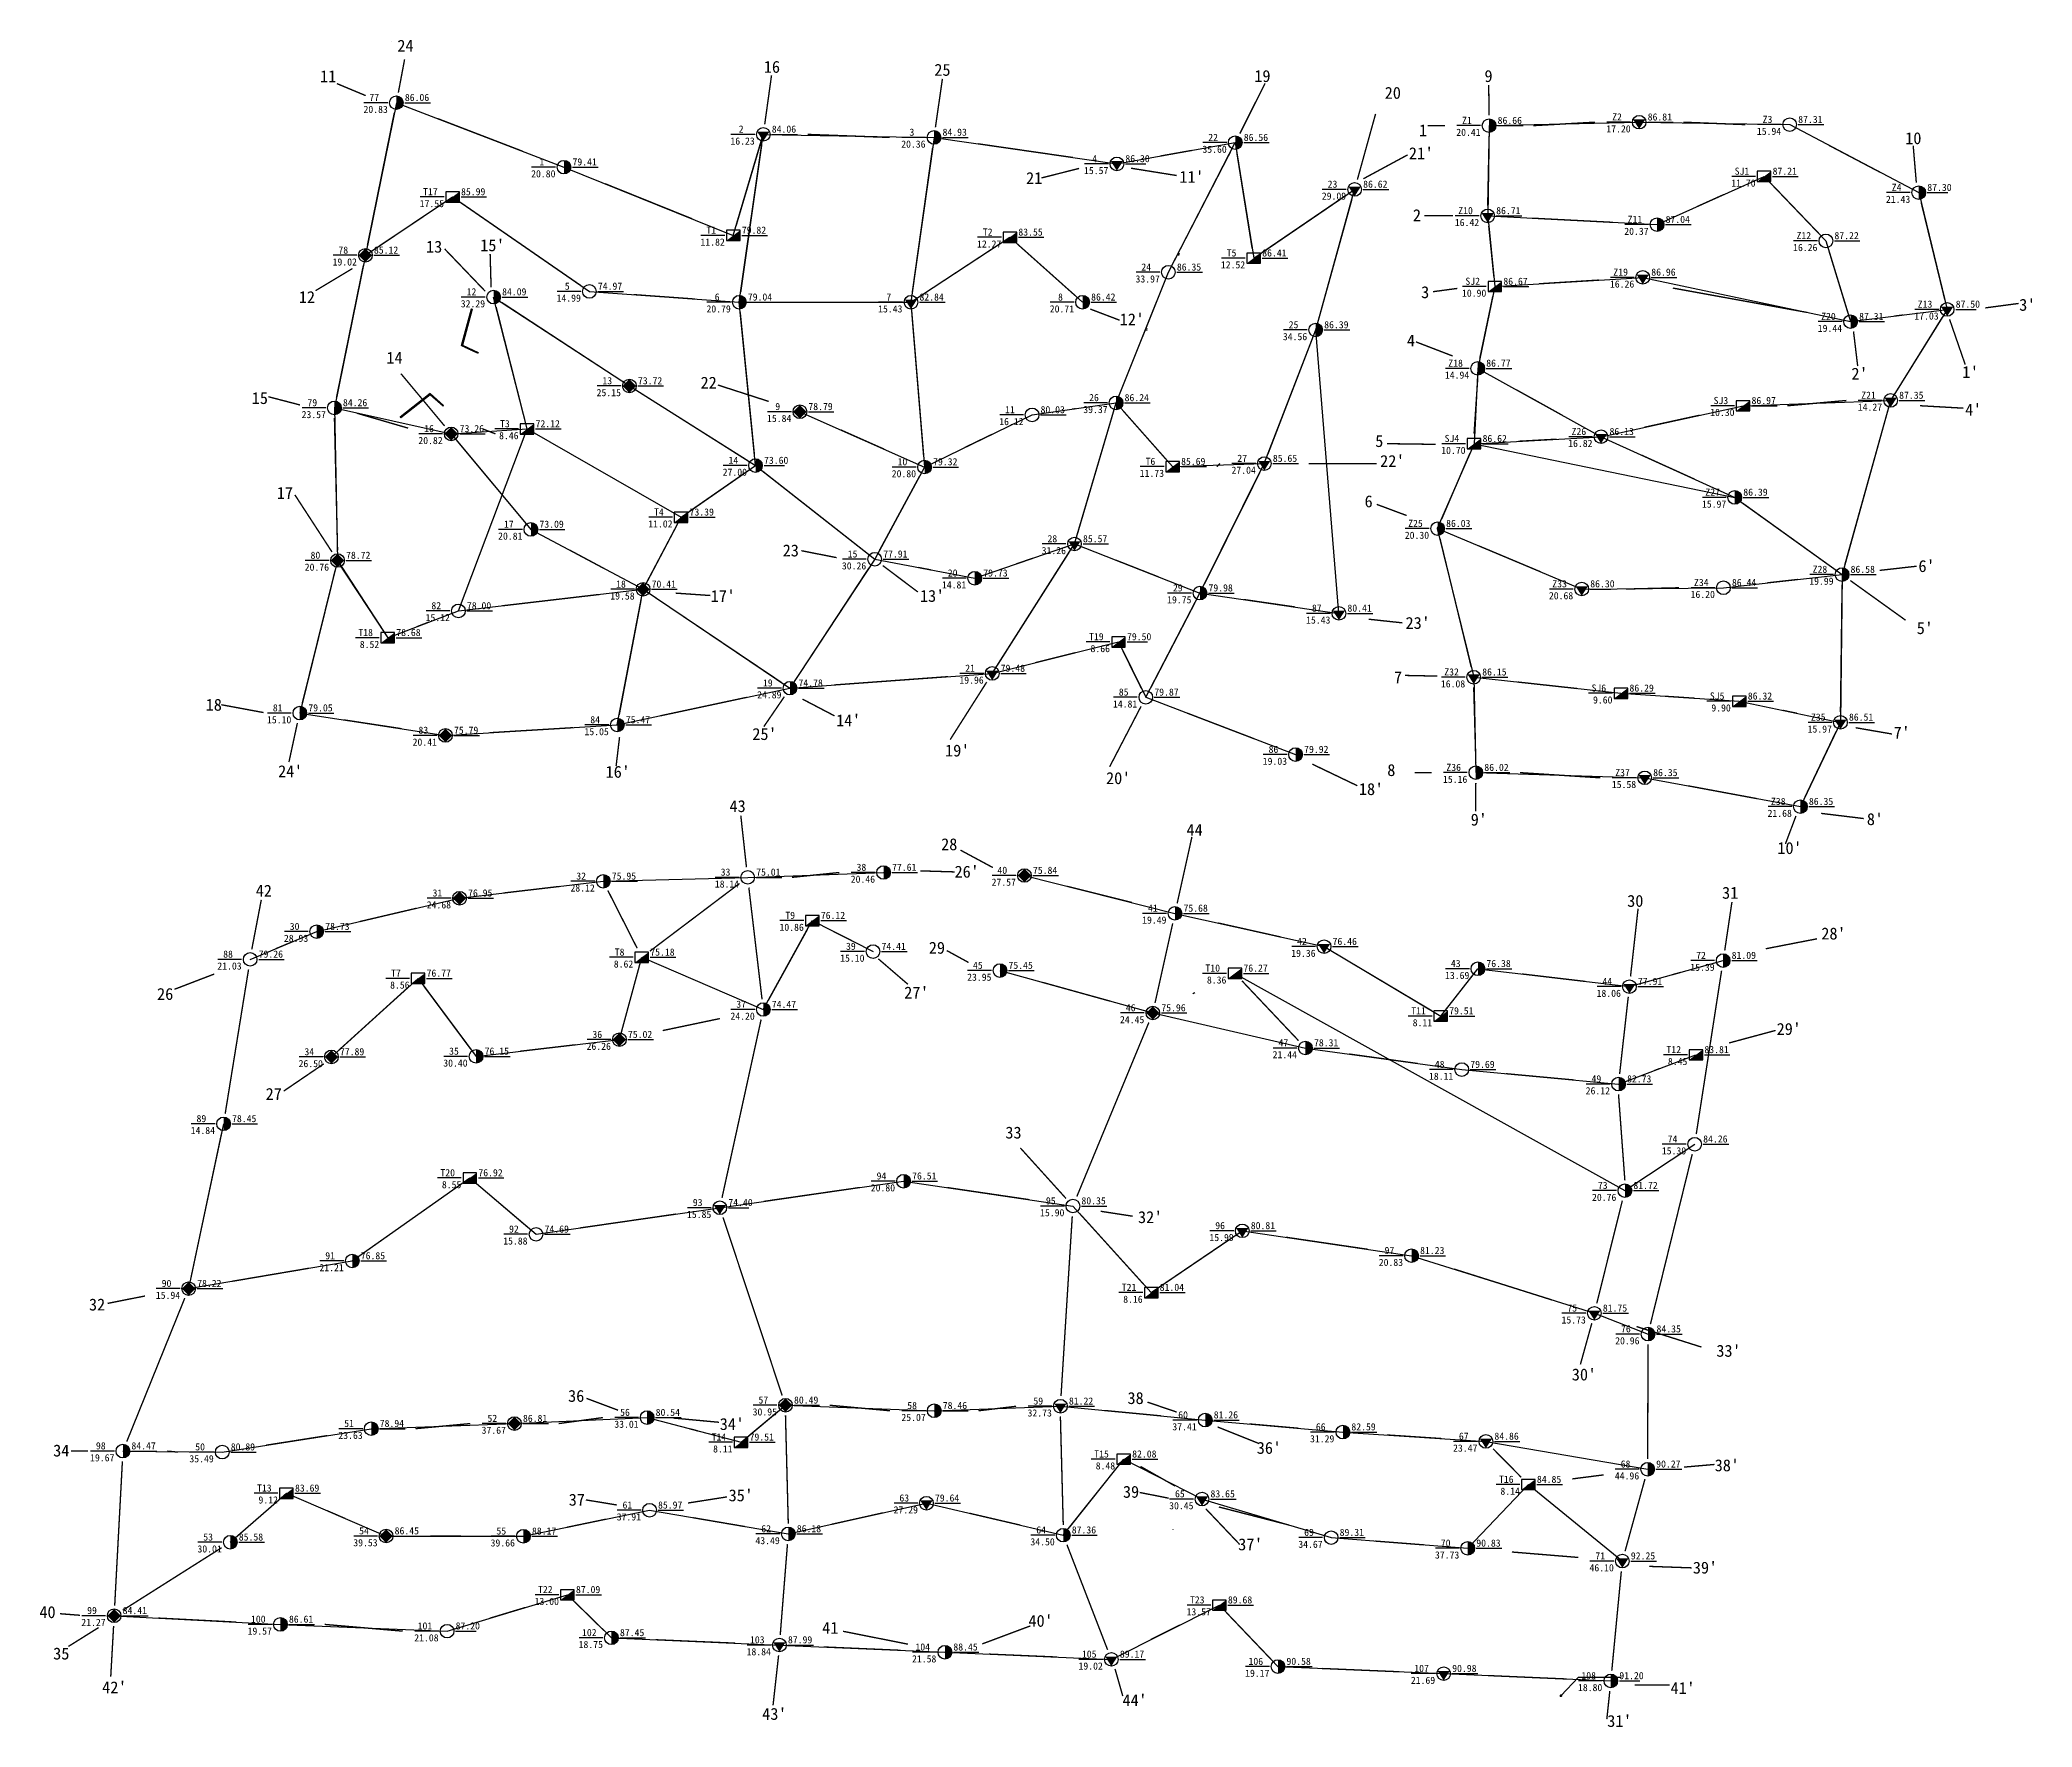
# Model space of a CAD drawing. Extents: x 520403 to 520696, y 4061789 to 4062037.
import ezdxf
from ezdxf.enums import TextEntityAlignment as Align

# ---------------------------------------------------------------- set-up
doc = ezdxf.new("R2010")
doc.units = 0
doc.header["$LTSCALE"] = 0.5
doc.linetypes.add('DIVIDE2', pattern=[15.875, 6.35, -3.175, 0, -3.175, 0, -3.175])
doc.layers.get('0').update_dxf_attribs({"linetype": 'CONTINUOUS'})
for name, color, linetype in [('10', 7, 'DIVIDE2'), ('4', 7, 'CONTINUOUS'), ('__get_xy', 4, 'CONTINUOUS'), ('DIM_LEAD', 3, 'CONTINUOUS'), ('J-建筑轮廓-住宅', 51, 'CONTINUOUS'), ('PUB_TITLE', 4, 'CONTINUOUS'), ('WALL', 4, 'CONTINUOUS'), ('勘探点', 5, 'CONTINUOUS'), ('外部构架', 195, 'CONTINUOUS')]:
    doc.layers.add(name, color=color, linetype=linetype)
doc.layers.add('GH-08-G1-公园', color=7, linetype='CONTINUOUS', lineweight=0)
doc.layers.get('0').off()
doc.layers.get('PUB_TITLE').off()
doc.styles.add('宋体', font='')
doc.styles.add('黑体', font='simhei.ttf')
doc.styles.get('宋体').set_extended_font_data('SimSun')
pattern_1 = [(233.42941, (6.591708, 20.202038), (0.02549917, -0.01891705), [])]

msp = doc.modelspace()

# ---------------------------------------------------------------- texts
at = {"layer": '10', "style": '黑体'}
for s, p in [('24', (520455.83, 4062035.01)), ('11', (520444.48, 4062030.52)), ('16', (520509.63, 4062031.91)), ('25', (520534.66, 4062031.47)), ('19', (520581.64, 4062030.56)), ('9', (520615.43, 4062030.56)), ('20', (520600.78, 4062028.09)), ('1', (520605.82, 4062022.59)), ('10', (520677.2, 4062021.43)), ("21'", (520604.33, 4062019.22)), ('21', (520548.13, 4062015.58)), ("11'", (520570.64, 4062015.76)), ('2', (520604.92, 4062010.13)), ('13', (520460.04, 4062005.51)), ("15'", (520467.99, 4062005.72)), ('12', (520441.36, 4061998.11)), ('3', (520606.13, 4061998.83)), ("12'", (520561.88, 4061994.84)), ("3'", (520693.93, 4061996.98)), ('4', (520604.05, 4061991.74)), ('14', (520454.22, 4061989.21)), ('22', (520500.34, 4061985.55)), ("2'", (520669.3, 4061986.87)), ("1'", (520685.57, 4061987.1)), ('15', (520434.45, 4061983.29)), ("4'", (520686, 4061981.58)), ('5', (520599.39, 4061976.98)), ("22'", (520600.11, 4061974.05)), ('17', (520438.13, 4061969.37)), ('6', (520597.83, 4061968.13)), ('23', (520512.4, 4061960.92)), ("6'", (520679.14, 4061958.63)), ("17'", (520501.84, 4061954.23)), ("13'", (520532.55, 4061954.25)), ("23'", (520603.84, 4061950.28)), ("5'", (520678.89, 4061949.52)), ('7', (520602.14, 4061942.3)), ('18', (520427.69, 4061938.27)), ("14'", (520520.25, 4061935.98)), ("25'", (520507.94, 4061933.97)), ("7'", (520675.5, 4061934.19)), ("19'", (520536.24, 4061931.55)), ("24'", (520438.32, 4061928.51)), ("16'", (520486.4, 4061928.43)), ("20'", (520559.87, 4061927.5)), ('8', (520601.16, 4061928.68)), ("18'", (520596.99, 4061925.89)), ('43', (520504.59, 4061923.39)), ("9'", (520613.41, 4061921.41)), ("8'", (520671.57, 4061921.48)), ('44', (520571.69, 4061919.91)), ('28', (520535.66, 4061917.79)), ("10'", (520658.43, 4061917.24)), ("26'", (520537.63, 4061913.77)), ('42', (520435.03, 4061910.97)), ('30', (520636.38, 4061909.48)), ('31', (520650.31, 4061910.67)), ("28'", (520664.88, 4061904.69)), ('29', (520533.85, 4061902.6)), ('26', (520420.55, 4061895.82)), ("27'", (520530.24, 4061896.02)), ("29'", (520658.32, 4061890.68)), ('27', (520436.49, 4061881.14)), ('33', (520545.09, 4061875.47)), ("32'", (520564.56, 4061863.06)), ('32', (520410.55, 4061850.23)), ("33'", (520649.47, 4061843.44)), ("30'", (520628.25, 4061839.96)), ('36', (520480.89, 4061836.82)), ('38', (520563.02, 4061836.5)), ("34'", (520503.16, 4061832.69)), ('34', (520405.3, 4061828.8)), ("36'", (520582, 4061829.19)), ("38'", (520649.23, 4061826.63)), ("35'", (520504.46, 4061822.22)), ('39', (520562.35, 4061822.74)), ('37', (520480.99, 4061821.58)), ("37'", (520579.27, 4061815.03)), ("39'", (520646.02, 4061811.61)), ('40', (520403.27, 4061805.08)), ('41', (520518.2, 4061802.77)), ("40'", (520548.48, 4061803.8)), ('35', (520405.3, 4061799)), ("42'", (520412.49, 4061794.04)), ("41'", (520642.75, 4061793.93)), ("43'", (520509.39, 4061790.14)), ("44'", (520562.29, 4061792.15)), ("31'", (520633.45, 4061789.1))]:
    msp.add_text(s, height=1.75, dxfattribs=at).set_placement(p)
at = {"layer": '4', "style": '宋体'}
for s, p in [('77', (520452.43, 4062027.77)), ('Z1', (520612.86, 4062024.4)), ('Z2', (520634.89, 4062024.91)), ('Z3', (520656.99, 4062024.55)), ('2', (520506.3, 4062023.12)), ('3', (520531.37, 4062022.67)), ('22', (520575.59, 4062021.91)), ('1', (520477.04, 4062018.31)), ('4', (520558.21, 4062018.79)), ('SJ1', (520653.23, 4062016.95)), ('T17', (520460.68, 4062013.94)), ('23', (520593.12, 4062015.04)), ('Z4', (520675.94, 4062014.57)), ('Z10', (520612.65, 4062011.16)), ('Z11', (520637.52, 4062009.87)), ('T1', (520501.9, 4062008.29)), ('T2', (520542.5, 4062008.01)), ('Z12', (520662.31, 4062007.49)), ('78', (520447.89, 4062005.37)), ('T5', (520578.3, 4062004.95)), ('24', (520565.77, 4062002.88)), ('SJ2', (520613.7, 4062000.79)), ('Z19', (520635.42, 4062002.13)), ('12', (520466.71, 4061999.24)), ('5', (520480.77, 4062000.07)), ('6', (520502.78, 4061998.48)), ('7', (520527.98, 4061998.48)), ('8', (520553.18, 4061998.48)), ('Z20', (520665.93, 4061995.63)), ('Z13', (520680.11, 4061997.43)), ('25', (520587.4, 4061994.41)), ('13', (520486.65, 4061986.19)), ('Z18', (520611.19, 4061988.77)), ('26', (520558.1, 4061983.71)), ('SJ3', (520650.14, 4061983.28)), ('Z21', (520671.81, 4061984.06)), ('79', (520443.34, 4061982.97)), ('9', (520511.67, 4061982.4)), ('11', (520545.76, 4061981.94)), ('16', (520460.48, 4061979.16)), ('T3', (520471.62, 4061979.88)), ('SJ4', (520610.65, 4061977.71)), ('Z26', (520629.29, 4061978.74)), ('14', (520505.16, 4061974.51)), ('27', (520579.86, 4061974.8)), ('10', (520529.98, 4061974.29)), ('T6', (520566.39, 4061974.35)), ('Z27', (520648.93, 4061969.83)), ('T4', (520494.23, 4061966.92)), ('17', (520472.19, 4061965.13)), ('28', (520551.99, 4061963)), ('Z25', (520605.3, 4061965.25)), ('80', (520443.8, 4061960.57)), ('15', (520522.66, 4061960.76)), ('20', (520537.35, 4061957.97)), ('Z28', (520664.68, 4061958.51)), ('18', (520488.66, 4061956.34)), ('29', (520570.41, 4061955.78)), ('Z33', (520626.46, 4061956.38)), ('Z34', (520647.26, 4061956.57)), ('82', (520461.54, 4061953.17)), ('87', (520590.81, 4061952.81)), ('T18', (520451.17, 4061949.23)), ('T19', (520558.45, 4061948.62)), ('21', (520539.91, 4061943.99)), ('Z32', (520610.6, 4061943.44)), ('19', (520510.22, 4061941.83)), ('85', (520562.46, 4061940.49)), ('SJ6', (520632.22, 4061941.08)), ('SJ5', (520649.59, 4061939.91)), ('81', (520438.26, 4061938.17)), ('84', (520484.87, 4061936.43)), ('Z35', (520664.44, 4061936.81)), ('83', (520459.64, 4061934.89)), ('86', (520584.45, 4061932.08)), ('Z36', (520610.91, 4061929.43)), ('Z37', (520635.7, 4061928.67)), ('Z38', (520658.56, 4061924.44)), ('32', (520482.81, 4061913.48)), ('33', (520504.01, 4061914.06)), ('38', (520523.96, 4061914.77)), ('40', (520544.64, 4061914.33)), ('31', (520461.71, 4061911)), ('T9', (520513.5, 4061907.71)), ('41', (520566.74, 4061908.77)), ('30', (520440.74, 4061906.09)), ('88', (520430.97, 4061902.02)), ('T8', (520488.46, 4061902.32)), ('39', (520522.41, 4061903.17)), ('42', (520588.63, 4061903.89)), ('72', (520647.22, 4061901.84)), ('T7', (520455.62, 4061899.23)), ('45', (520541.05, 4061900.38)), ('T10', (520575.54, 4061899.97)), ('43', (520611.21, 4061900.64)), ('44', (520633.46, 4061898.02)), ('37', (520506.3, 4061894.66)), ('46', (520563.49, 4061894.15)), ('T11', (520605.75, 4061893.7)), ('36', (520485.18, 4061890.24)), ('34', (520442.9, 4061887.7)), ('35', (520464.14, 4061887.78)), ('47', (520585.9, 4061889.01)), ('T12', (520643.22, 4061888.01)), ('48', (520608.85, 4061885.84)), ('49', (520631.86, 4061883.71)), ('89', (520427.06, 4061877.88)), ('74', (520643.04, 4061874.89)), ('T20', (520463.22, 4061869.93)), ('94', (520526.9, 4061869.46)), ('73', (520632.79, 4061868.07)), ('93', (520499.92, 4061865.56)), ('95', (520551.76, 4061865.81)), ('92', (520472.94, 4061861.66)), ('96', (520576.62, 4061862.17)), ('91', (520445.96, 4061857.75)), ('97', (520601.48, 4061858.52)), ('90', (520421.94, 4061853.69)), ('T21', (520563.25, 4061853.11)), ('75', (520628.31, 4061850.07)), ('76', (520636.19, 4061847.01)), ('56', (520489.25, 4061834.76)), ('57', (520509.56, 4061836.57)), ('58', (520531.4, 4061835.76)), ('59', (520549.92, 4061836.42)), ('60', (520571.18, 4061834.39)), ('51', (520448.74, 4061833.13)), ('52', (520469.77, 4061833.88)), ('T14', (520503.04, 4061831.14)), ('66', (520591.39, 4061832.63)), ('67', (520612.39, 4061831.26)), ('98', (520412.29, 4061829.84)), ('50', (520426.87, 4061829.69)), ('T15', (520559.21, 4061828.65)), ('68', (520636.14, 4061827.18)), ('T13', (520436.3, 4061823.65)), ('65', (520570.71, 4061822.8)), ('T16', (520618.63, 4061824.93)), ('61', (520489.6, 4061821.16)), ('63', (520530.25, 4061822.19)), ('54', (520450.93, 4061817.37)), ('55', (520471.09, 4061817.34)), ('62', (520509.97, 4061817.68)), ('64', (520550.34, 4061817.5)), ('69', (520589.67, 4061817.14)), ('53', (520428.05, 4061816.46)), ('70', (520609.73, 4061815.57)), ('71', (520632.42, 4061813.69)), ('T22', (520477.55, 4061808.75)), ('99', (520411, 4061805.67)), ('T23', (520573.26, 4061807.23)), ('100', (520435.41, 4061804.4)), ('101', (520459.88, 4061803.41)), ('102', (520484.01, 4061802.43)), ('103', (520508.67, 4061801.37)), ('104', (520532.96, 4061800.32)), ('105', (520557.4, 4061799.27)), ('106', (520581.86, 4061798.21)), ('107', (520606.19, 4061797.17)), ('108', (520630.73, 4061796.11))]:
    msp.add_text(s, height=1.05, dxfattribs=at).set_placement(p, align=Align.CENTER)
for s, p in [('86.06', (520456.93, 4062027.77)), ('86.66', (520617.36, 4062024.4)), ('86.81', (520639.39, 4062024.91)), ('87.31', (520661.49, 4062024.55)), ('84.06', (520510.8, 4062023.12)), ('84.93', (520535.87, 4062022.67)), ('86.56', (520580.09, 4062021.91)), ('79.41', (520481.54, 4062018.31)), ('86.30', (520562.71, 4062018.79)), ('87.21', (520657.73, 4062016.95)), ('85.99', (520465.18, 4062013.94)), ('86.62', (520597.62, 4062015.04)), ('87.30', (520680.44, 4062014.57)), ('86.71', (520617.15, 4062011.16)), ('87.04', (520642.02, 4062009.87)), ('79.82', (520506.4, 4062008.29)), ('83.55', (520547, 4062008.01)), ('87.22', (520666.81, 4062007.49)), ('85.12', (520452.39, 4062005.37)), ('86.41', (520582.8, 4062004.95)), ('86.35', (520570.27, 4062002.88)), ('86.67', (520618.2, 4062000.79)), ('86.96', (520639.92, 4062002.13)), ('84.09', (520471.21, 4061999.24)), ('74.97', (520485.27, 4062000.07)), ('79.04', (520507.28, 4061998.48)), ('82.84', (520532.48, 4061998.48)), ('86.42', (520557.68, 4061998.48)), ('87.31', (520670.43, 4061995.63)), ('87.50', (520684.61, 4061997.43)), ('86.39', (520591.9, 4061994.41)), ('73.72', (520491.15, 4061986.19)), ('86.77', (520615.69, 4061988.77)), ('86.24', (520562.6, 4061983.71)), ('86.97', (520654.64, 4061983.28)), ('87.35', (520676.31, 4061984.06)), ('84.26', (520447.84, 4061982.97)), ('78.79', (520516.17, 4061982.4)), ('80.03', (520550.26, 4061981.94)), ('73.26', (520464.98, 4061979.16)), ('72.12', (520476.12, 4061979.88)), ('86.62', (520615.15, 4061977.71)), ('86.13', (520633.79, 4061978.74)), ('73.60', (520509.66, 4061974.51)), ('85.65', (520584.36, 4061974.8)), ('79.32', (520534.48, 4061974.29)), ('85.69', (520570.89, 4061974.35)), ('86.39', (520653.43, 4061969.83)), ('73.39', (520498.73, 4061966.92)), ('73.09', (520476.69, 4061965.13)), ('85.57', (520556.49, 4061963)), ('86.03', (520609.8, 4061965.25)), ('78.72', (520448.3, 4061960.57)), ('77.91', (520527.16, 4061960.76)), ('79.73', (520541.85, 4061957.97)), ('86.58', (520669.18, 4061958.51)), ('70.41', (520493.16, 4061956.34)), ('79.98', (520574.91, 4061955.78)), ('86.30', (520630.96, 4061956.38)), ('86.44', (520651.76, 4061956.57)), ('78.00', (520466.04, 4061953.17)), ('80.41', (520595.31, 4061952.81)), ('78.68', (520455.67, 4061949.23)), ('79.50', (520562.95, 4061948.62)), ('79.48', (520544.41, 4061943.99)), ('86.15', (520615.1, 4061943.44)), ('74.78', (520514.72, 4061941.83)), ('79.87', (520566.96, 4061940.49)), ('86.29', (520636.72, 4061941.08)), ('86.32', (520654.09, 4061939.91)), ('79.05', (520442.76, 4061938.17)), ('75.47', (520489.37, 4061936.43)), ('86.51', (520668.94, 4061936.81)), ('75.79', (520464.14, 4061934.89)), ('79.92', (520588.95, 4061932.08)), ('86.02', (520615.41, 4061929.43)), ('86.35', (520640.2, 4061928.67)), ('86.35', (520663.06, 4061924.44)), ('75.95', (520487.31, 4061913.48)), ('75.01', (520508.51, 4061914.06)), ('77.61', (520528.46, 4061914.77)), ('75.84', (520549.14, 4061914.33)), ('76.95', (520466.21, 4061911)), ('76.12', (520518, 4061907.71)), ('75.68', (520571.24, 4061908.77)), ('78.73', (520445.24, 4061906.09)), ('79.26', (520435.47, 4061902.02)), ('75.18', (520492.96, 4061902.32)), ('74.41', (520526.91, 4061903.17)), ('76.46', (520593.13, 4061903.89)), ('81.09', (520651.72, 4061901.84)), ('76.77', (520460.12, 4061899.23)), ('75.45', (520545.55, 4061900.38)), ('76.27', (520580.04, 4061899.97)), ('76.38', (520615.71, 4061900.64)), ('77.91', (520637.96, 4061898.02)), ('74.47', (520510.8, 4061894.66)), ('75.96', (520567.99, 4061894.15)), ('79.51', (520610.25, 4061893.7)), ('75.02', (520489.68, 4061890.24)), ('77.89', (520447.4, 4061887.7)), ('76.15', (520468.64, 4061887.78)), ('78.31', (520590.4, 4061889.01)), ('83.81', (520647.72, 4061888.01)), ('79.69', (520613.35, 4061885.84)), ('82.73', (520636.36, 4061883.71)), ('78.45', (520431.56, 4061877.88)), ('84.26', (520647.54, 4061874.89)), ('76.92', (520467.72, 4061869.93)), ('76.51', (520531.4, 4061869.46)), ('81.72', (520637.29, 4061868.07)), ('74.40', (520504.42, 4061865.56)), ('80.35', (520556.26, 4061865.81)), ('74.69', (520477.44, 4061861.66)), ('80.81', (520581.12, 4061862.17)), ('76.85', (520450.46, 4061857.75)), ('81.23', (520605.98, 4061858.52)), ('78.22', (520426.44, 4061853.69)), ('81.04', (520567.75, 4061853.11)), ('81.75', (520632.81, 4061850.07)), ('84.35', (520640.69, 4061847.01)), ('80.54', (520493.75, 4061834.76)), ('80.49', (520514.06, 4061836.57)), ('78.46', (520535.9, 4061835.76)), ('81.22', (520554.42, 4061836.42)), ('81.26', (520575.68, 4061834.39)), ('78.94', (520453.24, 4061833.13)), ('86.81', (520474.27, 4061833.88)), ('79.51', (520507.54, 4061831.14)), ('82.59', (520595.89, 4061832.63)), ('84.86', (520616.89, 4061831.26)), ('84.47', (520416.79, 4061829.84)), ('80.89', (520431.37, 4061829.69)), ('82.08', (520563.71, 4061828.65)), ('90.27', (520640.64, 4061827.18)), ('83.69', (520440.8, 4061823.65)), ('83.65', (520575.21, 4061822.8)), ('84.85', (520623.13, 4061824.93)), ('85.97', (520494.1, 4061821.16)), ('79.64', (520534.75, 4061822.19)), ('86.45', (520455.43, 4061817.37)), ('88.17', (520475.59, 4061817.34)), ('86.18', (520514.47, 4061817.68)), ('87.36', (520554.84, 4061817.5)), ('89.31', (520594.17, 4061817.14)), ('85.58', (520432.55, 4061816.46)), ('90.83', (520614.23, 4061815.57)), ('92.25', (520636.92, 4061813.69)), ('87.09', (520482.05, 4061808.75)), ('84.41', (520415.5, 4061805.67)), ('89.68', (520577.76, 4061807.23)), ('86.61', (520439.91, 4061804.4)), ('87.20', (520464.38, 4061803.41)), ('87.45', (520488.51, 4061802.43)), ('87.99', (520513.17, 4061801.37)), ('88.45', (520537.46, 4061800.32)), ('89.17', (520561.9, 4061799.27)), ('90.58', (520586.36, 4061798.21)), ('90.98', (520610.69, 4061797.17)), ('91.20', (520635.23, 4061796.11))]:
    msp.add_text(s, height=1.05, dxfattribs=at).set_placement(p)
for s, p in [('20.83', (520454.43, 4062026.02)), ('16.23', (520508.3, 4062021.37)), ('20.41', (520614.86, 4062022.65)), ('17.20', (520636.89, 4062023.16)), ('15.94', (520658.99, 4062022.8)), ('20.36', (520533.37, 4062020.92)), ('35.60', (520577.59, 4062020.16)), ('20.80', (520479.04, 4062016.56)), ('15.57', (520560.21, 4062017.04)), ('29.09', (520595.12, 4062013.29)), ('11.70', (520655.23, 4062015.2)), ('21.43', (520677.94, 4062012.82)), ('17.55', (520462.68, 4062012.19)), ('16.42', (520614.65, 4062009.41)), ('20.37', (520639.52, 4062008.12)), ('11.82', (520503.9, 4062006.54)), ('12.27', (520544.5, 4062006.26)), ('16.26', (520664.31, 4062005.74)), ('19.02', (520449.89, 4062003.62)), ('33.97', (520567.77, 4062001.13)), ('12.52', (520580.3, 4062003.2)), ('14.99', (520482.77, 4061998.32)), ('10.90', (520615.7, 4061999.04)), ('16.26', (520637.42, 4062000.38)), ('32.29', (520468.71, 4061997.49)), ('20.79', (520504.78, 4061996.73)), ('15.43', (520529.98, 4061996.73)), ('20.71', (520555.18, 4061996.73)), ('17.03', (520682.11, 4061995.68)), ('34.56', (520589.4, 4061992.66)), ('19.44', (520667.93, 4061993.88)), ('14.94', (520613.19, 4061987.02)), ('25.15', (520488.65, 4061984.44)), ('23.57', (520445.34, 4061981.22)), ('15.84', (520513.67, 4061980.65)), ('39.37', (520560.1, 4061981.96)), ('10.30', (520652.14, 4061981.53)), ('14.27', (520673.81, 4061982.31)), ('20.82', (520462.48, 4061977.41)), ('8.46', (520473.62, 4061978.13)), ('16.12', (520547.76, 4061980.19)), ('10.70', (520612.65, 4061975.96)), ('16.82', (520631.29, 4061976.99)), ('27.00', (520507.16, 4061972.76)), ('20.80', (520531.98, 4061972.54)), ('11.73', (520568.39, 4061972.6)), ('27.04', (520581.86, 4061973.05)), ('15.97', (520650.93, 4061968.08)), ('20.81', (520474.19, 4061963.38)), ('11.02', (520496.23, 4061965.17)), ('20.30', (520607.3, 4061963.5)), ('31.26', (520553.99, 4061961.25)), ('20.76', (520445.8, 4061958.82)), ('30.26', (520524.66, 4061959.01)), ('19.58', (520490.66, 4061954.59)), ('14.81', (520539.35, 4061956.22)), ('19.75', (520572.41, 4061954.03)), ('20.68', (520628.46, 4061954.63)), ('16.20', (520649.26, 4061954.82)), ('19.99', (520666.68, 4061956.76)), ('15.12', (520463.54, 4061951.42)), ('15.43', (520592.81, 4061951.06)), ('8.52', (520453.17, 4061947.48)), ('8.66', (520560.45, 4061946.87)), ('19.96', (520541.91, 4061942.24)), ('24.89', (520512.22, 4061940.08)), ('16.08', (520612.6, 4061941.69)), ('9.60', (520634.22, 4061939.33)), ('15.10', (520440.26, 4061936.42)), ('14.81', (520564.46, 4061938.74)), ('9.90', (520651.59, 4061938.16)), ('15.05', (520486.87, 4061934.68)), ('15.97', (520666.44, 4061935.06)), ('20.41', (520461.64, 4061933.14)), ('19.03', (520586.45, 4061930.33)), ('15.16', (520612.91, 4061927.68)), ('15.58', (520637.7, 4061926.92)), ('21.68', (520660.56, 4061922.69)), ('20.46', (520525.96, 4061913.02)), ('28.12', (520484.81, 4061911.73)), ('18.14', (520506.01, 4061912.31)), ('27.57', (520546.64, 4061912.58)), ('24.68', (520463.71, 4061909.25)), ('28.93', (520442.74, 4061904.34)), ('10.86', (520515.5, 4061905.96)), ('19.49', (520568.74, 4061907.02)), ('15.10', (520524.41, 4061901.42)), ('19.36', (520590.63, 4061902.14)), ('21.03', (520432.97, 4061900.27)), ('8.62', (520490.46, 4061900.57)), ('23.95', (520543.05, 4061898.63)), ('13.69', (520613.21, 4061898.89)), ('15.39', (520649.22, 4061900.09)), ('8.56', (520457.62, 4061897.48)), ('8.36', (520577.54, 4061898.22)), ('18.06', (520635.46, 4061896.27)), ('24.20', (520508.3, 4061892.91)), ('24.45', (520565.49, 4061892.4)), ('8.11', (520607.75, 4061891.95)), ('26.26', (520487.18, 4061888.49)), ('21.44', (520587.9, 4061887.26)), ('26.50', (520444.9, 4061885.95)), ('30.40', (520466.14, 4061886.03)), ('18.11', (520610.85, 4061884.09)), ('8.45', (520645.22, 4061886.26)), ('26.12', (520633.86, 4061881.96)), ('14.84', (520429.06, 4061876.13)), ('15.30', (520645.04, 4061873.14)), ('8.55', (520465.22, 4061868.18)), ('20.80', (520528.9, 4061867.71)), ('20.76', (520634.79, 4061866.32)), ('15.85', (520501.92, 4061863.81)), ('15.90', (520553.76, 4061864.06)), ('15.99', (520578.62, 4061860.42)), ('15.88', (520474.94, 4061859.91)), ('21.21', (520447.96, 4061856)), ('20.83', (520603.48, 4061856.77)), ('15.94', (520423.94, 4061851.94)), ('8.16', (520565.25, 4061851.36)), ('15.73', (520630.31, 4061848.32)), ('20.96', (520638.19, 4061845.26)), ('30.95', (520511.56, 4061834.82)), ('32.73', (520551.92, 4061834.67)), ('23.63', (520450.74, 4061831.38)), ('37.67', (520471.77, 4061832.13)), ('33.01', (520491.25, 4061833.01)), ('25.07', (520533.4, 4061834.01)), ('37.41', (520573.18, 4061832.64)), ('8.11', (520505.04, 4061829.39)), ('31.29', (520593.39, 4061830.88)), ('23.47', (520614.39, 4061829.51)), ('19.67', (520414.29, 4061828.09)), ('35.49', (520428.87, 4061827.94)), ('8.48', (520561.21, 4061826.9)), ('44.96', (520638.14, 4061825.43)), ('8.14', (520620.63, 4061823.18)), ('9.12', (520438.3, 4061821.9)), ('37.91', (520491.6, 4061819.41)), ('27.29', (520532.25, 4061820.44)), ('30.45', (520572.71, 4061821.05)), ('30.01', (520430.05, 4061814.71)), ('39.53', (520452.93, 4061815.62)), ('39.66', (520473.09, 4061815.59)), ('43.49', (520511.97, 4061815.93)), ('34.50', (520552.34, 4061815.75)), ('34.67', (520591.67, 4061815.39)), ('37.73', (520611.73, 4061813.82)), ('46.10', (520634.42, 4061811.94)), ('13.00', (520479.55, 4061807)), ('13.57', (520575.26, 4061805.48)), ('21.27', (520413, 4061803.92)), ('19.57', (520437.41, 4061802.65)), ('21.08', (520461.88, 4061801.66)), ('18.75', (520486.01, 4061800.68)), ('18.84', (520510.67, 4061799.62)), ('21.58', (520534.96, 4061798.57)), ('19.02', (520559.4, 4061797.52)), ('19.17', (520583.86, 4061796.46)), ('21.69', (520608.19, 4061795.42)), ('18.80', (520632.73, 4061794.36))]:
    msp.add_text(s, height=1.05, dxfattribs=at).set_placement(p, align=Align.RIGHT)

# ---------------------------------------------------------------- blocks, each defined once
blk = doc.blocks.new('A$C765D70C4')
at = {"layer": '外部构架'}
h = blk.add_hatch(dxfattribs=at)
h.set_pattern_fill('ANSI31', color=256, scale=0.02)
h.set_pattern_definition(pattern_1)
h.paths.add_polyline_path([(6.21, 20.04), (3.59, 19.66), (1.83, 24.95), (1.93, 24.97), (3.66, 19.77), (6.2, 20.14)])
h = blk.add_hatch(dxfattribs=at)
h.set_pattern_fill('ANSI31', color=256, scale=0.02)
h.set_pattern_definition(pattern_1)
h.paths.add_polyline_path([(6.21, 10.84), (3.59, 11.23), (1.83, 5.93), (1.93, 5.92), (3.66, 11.12), (6.2, 10.75)])
for points in [[(5.29, 25.47), (3.41, 22.95), (3.64, 19.98)], [(5.38, 5.94), (3.41, 7.94), (3.64, 10.9)]]:
    blk.add_lwpolyline(points)
for points in [[(6.21, 20.04), (3.59, 19.66), (1.83, 24.95), (1.93, 24.97), (3.66, 19.77), (6.2, 20.14)], [(6.21, 10.84), (3.59, 11.23), (1.83, 5.93), (1.93, 5.92), (3.66, 11.12), (6.2, 10.75)]]:
    blk.add_lwpolyline(points, close=True, dxfattribs=at)

# ---------------------------------------------------------------- linework, layer by layer
at = {"layer": '10', "ltscale": 0.2, "const_width": 0.2}
for points in [[(520455.97, 4062028.99), (520456.89, 4062033.87)], [(520509.76, 4062024.35), (520510.76, 4062031.53)], [(520534.82, 4062023.9), (520535.85, 4062031.02)], [(520451.18, 4062028.56), (520446.94, 4062030.33)], [(520579.52, 4062022.99), (520583.21, 4062030.36)], [(520616.11, 4062025.65), (520616.05, 4062030.11)], [(520455.38, 4062026.05), (520451.43, 4062006.59)], [(520461.74, 4062025.19), (520474.22, 4062020.39)], [(520596.77, 4062016.23), (520599.44, 4062025.87)], [(520516.05, 4062022.87), (520528.12, 4062022.42)], [(520607.11, 4062024.15), (520609.61, 4062024.15)], [(520616.11, 4062022.65), (520615.9, 4062012.41)], [(520622.61, 4062024.15), (520631.64, 4062024.66)], [(520644.64, 4062024.66), (520653.74, 4062024.3)], [(520505.57, 4062009.48), (520509.12, 4062021.43)], [(520509.33, 4062021.38), (520506.24, 4061999.71)], [(520534.41, 4062020.93), (520531.43, 4061999.71)], [(520541.05, 4062021.49), (520555.02, 4062019.47)], [(520567.85, 4062019.69), (520572.44, 4062020.51)], [(520578.15, 4062020.33), (520569.7, 4062003.96)], [(520579.07, 4062020.18), (520581.31, 4062006.18)], [(520597.66, 4062016.36), (520604.14, 4062019.86)], [(520665.99, 4062021.27), (520673.44, 4062017.35)], [(520678.83, 4062015.78), (520678.37, 4062021.22)], [(520555.92, 4062017.87), (520550.39, 4062016.48)], [(520563.55, 4062017.9), (520570.24, 4062016.83)], [(520486.32, 4062015.63), (520499.12, 4062010.47)], [(520582.79, 4062005.54), (520595.13, 4062013.95)], [(520646.69, 4062012.29), (520650.55, 4062014.03)], [(520657.52, 4062015.62), (520664.52, 4062008.32)], [(520452.38, 4062005.95), (520462.68, 4062012.85)], [(520465.16, 4062012.84), (520482.78, 4062000.67)], [(520595.97, 4062013.34), (520591.05, 4061995.6)], [(520610.8, 4062010.93), (520606.58, 4062010.93)], [(520622.39, 4062010.57), (520634.28, 4062009.96)], [(520679.54, 4062012.86), (520683, 4061998.64)], [(520679.54, 4062012.86), (520683, 4061998.64)], [(520616.05, 4062009.42), (520616.8, 4062002.03)], [(520468.74, 4061999.83), (520462.77, 4062006.06)], [(520469.59, 4062000.44), (520469.45, 4062005.32)], [(520532.48, 4061999.05), (520544.49, 4062006.94)], [(520546.87, 4062006.76), (520555.31, 4061999.23)], [(520665.99, 4062005.8), (520668.74, 4061996.81)], [(520449.24, 4062003.18), (520443.82, 4061999.93)], [(520450.84, 4062003.65), (520446.88, 4061984.19)], [(520490.5, 4061999.35), (520499.54, 4061998.7)], [(520568.46, 4062001.24), (520561.9, 4061984.85)], [(520611.46, 4062000.26), (520607.88, 4061999.78)], [(520616.64, 4061999.07), (520614.74, 4061989.99)], [(520623.43, 4062000.94), (520632.18, 4062001.48)], [(520643.08, 4062000.31), (520662.82, 4061996.73)], [(520474.5, 4061981.08), (520470.33, 4061997.54)], [(520471.21, 4061998.17), (520488.64, 4061986.76)], [(520506.17, 4061996.74), (520508.26, 4061975.75)], [(520512.53, 4061998.23), (520524.73, 4061998.23)], [(520531.35, 4061996.73), (520533.1, 4061975.53)], [(520557.55, 4061997.23), (520561.87, 4061995.59)], [(520675.62, 4061996.2), (520676.91, 4061996.36)], [(520682.57, 4061995.91), (520675.85, 4061985.08)], [(520688.96, 4061997.4), (520693.84, 4061998.05)], [(520669.61, 4061993.94), (520670.22, 4061988.85)], [(520683.71, 4061995.72), (520686.01, 4061989.07)], [(520590.11, 4061992.76), (520583.64, 4061975.95)], [(520610.76, 4061990.34), (520605.37, 4061992.41)], [(520462.77, 4061980.06), (520456.36, 4061987.74)], [(520441.54, 4061983.15), (520436.89, 4061984.36)], [(520491.16, 4061985.14), (520507.14, 4061975.06)], [(520510.35, 4061983.67), (520502.88, 4061986.08)], [(520614.44, 4061987.02), (520613.9, 4061978.96)], [(520620.12, 4061985.37), (520626.85, 4061981.64)], [(520446.59, 4061981.22), (520447.05, 4061961.82)], [(520449.86, 4061981.95), (520457.41, 4061979.75)], [(520555.44, 4061982.61), (520554.91, 4061982.54)], [(520560.92, 4061982.02), (520555.66, 4061964.19)], [(520562.34, 4061982.34), (520568.64, 4061975.22)], [(520638.89, 4061979.87), (520647.04, 4061981.65)], [(520659.89, 4061983.03), (520668.56, 4061983.81)], [(520674.65, 4061982.36), (520668.33, 4061959.7)], [(520679.37, 4061983.04), (520685.72, 4061982.68)], [(520470.23, 4061978.91), (520468.37, 4061979.63)], [(520520.86, 4061979.52), (520527.28, 4061976.67)], [(520539.08, 4061976.88), (520543.16, 4061978.85)], [(520464.69, 4061977.76), (520474.48, 4061966.03)], [(520608.25, 4061977.37), (520601.11, 4061977.47)], [(520613.3, 4061976.08), (520609.14, 4061966.38)], [(520620.39, 4061977.82), (520626.05, 4061978.13)], [(520638.46, 4061975.8), (520646.26, 4061972.26)], [(520507.17, 4061973.4), (520498.71, 4061967.53)], [(520509.59, 4061973.33), (520524.73, 4061961.44)], [(520532.51, 4061972.72), (520526.62, 4061961.83)], [(520582.44, 4061973.21), (520574.32, 4061956.87)], [(520576.14, 4061974.1), (520576.61, 4061974.55)], [(520589.61, 4061974.55), (520599.61, 4061974.55)], [(520446.23, 4061961.58), (520440.78, 4061969.96)], [(520604.01, 4061966.92), (520599.61, 4061968.56)], [(520653.39, 4061968.7), (520666.71, 4061959.13)], [(520496.78, 4061965.34), (520492.61, 4061957.42)], [(520481.17, 4061961.82), (520486.17, 4061959.15)], [(520520.33, 4061960.74), (520515.13, 4061961.76)], [(520554.43, 4061961.48), (520543.96, 4061945.01)], [(520608.9, 4061963.54), (520613.49, 4061944.65)], [(520614.54, 4061962.49), (520623.71, 4061958.64)], [(520446.69, 4061958.86), (520441.87, 4061939.38)], [(520447.86, 4061959.06), (520453.6, 4061950.24)], [(520525.08, 4061959.26), (520514.29, 4061942.83)], [(520527.09, 4061959.58), (520532.24, 4061955.7)], [(520532.29, 4061959.3), (520534.21, 4061958.93)], [(520546.74, 4061959.83), (520549.09, 4061960.64)], [(520561.29, 4061960.38), (520567.6, 4061957.9)], [(520673.44, 4061958.87), (520678.88, 4061959.48)], [(520471.24, 4061953.67), (520485.45, 4061955.33)], [(520493.15, 4061955.25), (520512.22, 4061942.42)], [(520496.69, 4061955.53), (520501.78, 4061955.18)], [(520636.21, 4061956.13), (520644.01, 4061956.32)], [(520656.97, 4061957.04), (520661.47, 4061957.54)], [(520667.93, 4061956.76), (520667.69, 4061938.06)], [(520669.14, 4061957.38), (520677.26, 4061951.55)], [(520491.63, 4061954.62), (520488.4, 4061937.65)], [(520572.96, 4061954.2), (520566.4, 4061941.57)], [(520580.09, 4061954.59), (520587.62, 4061953.5)], [(520460.49, 4061951.29), (520458.71, 4061950.61)], [(520598.43, 4061951.7), (520603.36, 4061951.17)], [(520549.46, 4061945.31), (520555.39, 4061946.79)], [(520562.36, 4061947.02), (520565.04, 4061941.58)], [(520519.95, 4061942.05), (520536.67, 4061943.27)], [(520608.53, 4061943.35), (520603.78, 4061943.45)], [(520512.64, 4061940.33), (520509.63, 4061935.93)], [(520542.35, 4061942.47), (520536.99, 4061934.03)], [(520613.85, 4061941.69), (520614.16, 4061930.68)], [(520620.31, 4061942.48), (520629, 4061941.53)], [(520641.95, 4061940.39), (520646.35, 4061940.1)], [(520436.18, 4061938), (520429.98, 4061939.15)], [(520494.47, 4061937.53), (520507.11, 4061940.23)], [(520515.31, 4061939.97), (520520.02, 4061937.51)], [(520565.01, 4061938.91), (520560.4, 4061930.04)], [(520571.78, 4061937.92), (520581.63, 4061934.15)], [(520659.2, 4061938.33), (520661.32, 4061937.89)], [(520441.15, 4061936.46), (520439.91, 4061930.73)], [(520447.93, 4061936.93), (520456.46, 4061935.63)], [(520469.37, 4061935.04), (520481.63, 4061935.78)], [(520667.04, 4061935.2), (520662.45, 4061925.54)], [(520669.93, 4061935.77), (520675.26, 4061934.85)], [(520488.45, 4061934.39), (520487.94, 4061930.13)], [(520590.15, 4061930.43), (520596.76, 4061927.26)], [(520605.16, 4061929.18), (520607.66, 4061929.18)], [(520620.66, 4061929.18), (520632.45, 4061928.42)], [(520614.16, 4061927.68), (520614.13, 4061923.52)], [(520645.34, 4061927.24), (520655.41, 4061925.37)], [(520507.08, 4061915.3), (520506.25, 4061922.87)], [(520661.16, 4061922.83), (520659.61, 4061918.71)], [(520664.86, 4061923.2), (520671.12, 4061922.44)], [(520543.25, 4061915.25), (520538.49, 4061917.81)], [(520570.31, 4061909.98), (520572.48, 4061919.75)], [(520513.76, 4061913.81), (520520.71, 4061914.52)], [(520532.62, 4061914.76), (520537.63, 4061914.61)], [(520471.41, 4061911.51), (520479.6, 4061912.47)], [(520486.73, 4061911.89), (520491.03, 4061903.41)], [(520492.9, 4061902.97), (520506.06, 4061912.91)], [(520507.43, 4061912.32), (520509.37, 4061895.9)], [(520554.19, 4061912.49), (520563.68, 4061910.11)], [(520434.46, 4061903.25), (520435.85, 4061910.51)], [(520450.32, 4061907.32), (520458.63, 4061909.27)], [(520636.87, 4061899.26), (520637.98, 4061909.2)], [(520650.7, 4061903.07), (520651.76, 4061910.19)], [(520510.27, 4061895.72), (520516.02, 4061906.15)], [(520522.54, 4061904.51), (520519.86, 4061905.87)], [(520569.66, 4061907.06), (520567.06, 4061895.36)], [(520576.33, 4061907.11), (520585.53, 4061905.05)], [(520440.22, 4061904.27), (520437.99, 4061903.34)], [(520539.69, 4061901.31), (520536.48, 4061903.07)], [(520593.17, 4061902.87), (520607.71, 4061894.22)], [(520656.73, 4061903.33), (520664.25, 4061904.79)], [(520428.95, 4061899.62), (520423.11, 4061897.38)], [(520433.98, 4061900.29), (520430.55, 4061879.11)], [(520526.44, 4061901.85), (520530.78, 4061898.11)], [(520620.91, 4061899.63), (520630.25, 4061898.53)], [(520642.97, 4061899.51), (520644.2, 4061899.85)], [(520650.24, 4061900.11), (520646.52, 4061876.12)], [(520447.26, 4061888.46), (520457.75, 4061897.97)], [(520459.76, 4061897.78), (520466.49, 4061888.73)], [(520550.56, 4061898.39), (520560.47, 4061895.64)], [(520572.59, 4061896.73), (520572.93, 4061896.89)], [(520579.82, 4061898.63), (520588.12, 4061889.85)], [(520609.92, 4061894.63), (520613.53, 4061899.21)], [(520636.54, 4061896.28), (520635.27, 4061884.95)], [(520494.79, 4061891.32), (520503.18, 4061893.08)], [(520509.23, 4061892.94), (520503.49, 4061866.77)], [(520566.16, 4061892.51), (520555.58, 4061866.95)], [(520651.34, 4061889.5), (520658.17, 4061891.34)], [(520473.84, 4061888.28), (520481.97, 4061889.23)], [(520595.59, 4061887.87), (520605.66, 4061886.48)], [(520445.03, 4061886.44), (520439.15, 4061882.44)], [(520618.57, 4061884.99), (520628.63, 4061884.06)], [(520641.19, 4061885.76), (520640.39, 4061885.46)], [(520635.11, 4061881.96), (520636.04, 4061869.32)], [(520430, 4061876.16), (520425.5, 4061854.91)], [(520554, 4061866.67), (520547.29, 4061874.09)], [(520645.93, 4061873.18), (520639.79, 4061848.22)], [(520450.43, 4061858.36), (520465.24, 4061868.81)], [(520467.61, 4061868.71), (520475.04, 4061862.38)], [(520509.6, 4061866.24), (520523.71, 4061868.28)], [(520536.58, 4061868.27), (520548.58, 4061866.5)], [(520482.62, 4061862.34), (520496.73, 4061864.38)], [(520556.01, 4061864.45), (520565.49, 4061853.97)], [(520559.09, 4061864.79), (520563.79, 4061864.07)], [(520635.67, 4061866.36), (520631.92, 4061851.28)], [(520503.64, 4061863.89), (520512.33, 4061837.74)], [(520554.91, 4061864.06), (520553.26, 4061837.67)], [(520567.74, 4061853.7), (520578.62, 4061861.08)], [(520586.3, 4061860.98), (520598.3, 4061859.21)], [(520431.6, 4061854.52), (520442.8, 4061856.42)], [(520610.93, 4061856.32), (520625.36, 4061851.77)], [(520418.78, 4061852.36), (520413.29, 4061851.27)], [(520424.62, 4061852.05), (520416.1, 4061830.98)], [(520631.19, 4061848.36), (520629.51, 4061842.31)], [(520637.76, 4061847.87), (520647.29, 4061844.86)], [(520639.44, 4061845.26), (520639.39, 4061828.43)], [(520488.24, 4061835.59), (520483.6, 4061837.33)], [(520507.44, 4061831.85), (520511.65, 4061835.36)], [(520519.31, 4061836.32), (520528.15, 4061835.51)], [(520541.15, 4061835.51), (520546.67, 4061836.17)], [(520559.64, 4061835.55), (520567.96, 4061834.76)], [(520570.24, 4061835.32), (520565.95, 4061836.78)], [(520458.49, 4061832.88), (520466.52, 4061833.63)], [(520479.52, 4061833.63), (520486, 4061834.51)], [(520496.36, 4061834.44), (520503.05, 4061833.82)], [(520498.78, 4061832.86), (520500, 4061832.54)], [(520512.81, 4061834.82), (520513.22, 4061818.93)], [(520553.17, 4061834.67), (520553.59, 4061818.75)], [(520576.25, 4061833.13), (520582.19, 4061830.76)], [(520580.9, 4061833.58), (520588.16, 4061832.94)], [(520407.92, 4061829.59), (520410.42, 4061829.59)], [(520422.04, 4061829.59), (520423.62, 4061829.44)], [(520436.54, 4061830.45), (520445.57, 4061831.87)], [(520601.12, 4061831.96), (520609.15, 4061831.43)], [(520616.69, 4061829.94), (520620.82, 4061825.75)], [(520415.46, 4061828.09), (520414.33, 4061806.92)], [(520554.52, 4061818.42), (520561.52, 4061827.23)], [(520570.02, 4061824.46), (520564.93, 4061827.34)], [(520644.73, 4061827.24), (520649.2, 4061827.63)], [(520569.06, 4061822.68), (520564.8, 4061823.52)], [(520628.32, 4061825.51), (520632.94, 4061826.1)], [(520638.99, 4061825.48), (520636.07, 4061814.89)], [(520432.43, 4061817.2), (520438.42, 4061822.41)], [(520445.52, 4061820.84), (520448.2, 4061819.68)], [(520488.05, 4061821.68), (520483.5, 4061822.43)], [(520498.5, 4061821.97), (520504.23, 4061822.87)], [(520519.56, 4061818.84), (520527.15, 4061820.53)], [(520539.83, 4061820.46), (520547.26, 4061818.73)], [(520574.51, 4061821.13), (520579.5, 4061815.88)], [(520576.43, 4061821.39), (520586.69, 4061818.75)], [(520480.7, 4061818.4), (520486.48, 4061819.6)], [(520499.25, 4061819.81), (520506.81, 4061818.52)], [(520415.51, 4061806.22), (520430.03, 4061815.41)], [(520460.68, 4061817.12), (520467.84, 4061817.09)], [(520513.1, 4061815.93), (520512.04, 4061802.61)], [(520554.13, 4061815.85), (520560.1, 4061800.42)], [(520599.4, 4061816.38), (520606.5, 4061815.83)], [(520619.45, 4061814.78), (520629.19, 4061813.98)], [(520635.52, 4061811.95), (520634.12, 4061797.35)], [(520639.61, 4061812.67), (520645.84, 4061812.45)], [(520409.24, 4061805.49), (520406.29, 4061805.72)], [(520469.35, 4061805.04), (520474.57, 4061806.62)], [(520481.87, 4061807.45), (520486.18, 4061803.23)], [(520577.54, 4061805.89), (520584.07, 4061799.05)], [(520411.97, 4061803.69), (520407.53, 4061800.91)], [(520414.17, 4061803.92), (520413.75, 4061796.49)], [(520420.74, 4061805.08), (520432.17, 4061804.49)], [(520445.16, 4061804.15), (520456.63, 4061803.16)], [(520530.79, 4061801.25), (520521.25, 4061803.14)], [(520541.7, 4061801.29), (520548.76, 4061803.93)], [(520566.46, 4061801.94), (520570.7, 4061804.06)], [(520493.75, 4061801.9), (520505.42, 4061801.4)], [(520518.41, 4061800.84), (520529.71, 4061800.35)], [(520511.8, 4061799.62), (520510.98, 4061792.26)], [(520542.7, 4061799.79), (520552.69, 4061799.36)], [(520561.19, 4061797.62), (520562.33, 4061793.63)], [(520591.6, 4061797.68), (520602.94, 4061797.2)], [(520615.93, 4061796.64), (520627.48, 4061796.14)], [(520633.83, 4061794.37), (520633.39, 4061790.24)], [(520637.46, 4061795.27), (520642.62, 4061795.27)]]:
    msp.add_lwpolyline(points, dxfattribs=at)
at = {"layer": '4'}
for p, q in [((520454.43, 4062027.52), (520450.93, 4062027.52)), ((520456.93, 4062027.52), (520460.68, 4062027.52)), ((520508.3, 4062022.87), (520504.8, 4062022.87)), ((520510.8, 4062022.87), (520514.55, 4062022.87)), ((520533.37, 4062022.42), (520529.87, 4062022.42)), ((520535.87, 4062022.42), (520539.62, 4062022.42)), ((520614.86, 4062024.15), (520611.36, 4062024.15)), ((520617.36, 4062024.15), (520621.11, 4062024.15)), ((520636.89, 4062024.66), (520633.39, 4062024.66)), ((520639.39, 4062024.66), (520643.14, 4062024.66)), ((520658.99, 4062024.3), (520655.49, 4062024.3)), ((520661.49, 4062024.3), (520665.24, 4062024.3)), ((520577.59, 4062021.66), (520574.09, 4062021.66)), ((520580.09, 4062021.66), (520583.84, 4062021.66)), ((520479.04, 4062018.06), (520475.54, 4062018.06)), ((520481.54, 4062018.06), (520485.29, 4062018.06)), ((520560.21, 4062018.54), (520556.71, 4062018.54)), ((520562.71, 4062018.54), (520565.71, 4062018.54)), ((520655.23, 4062016.7), (520651.73, 4062016.7)), ((520657.48, 4062017.45), (520655.48, 4062017.45)), ((520655.48, 4062017.45), (520655.48, 4062015.95)), ((520657.48, 4062015.95), (520657.48, 4062017.45)), ((520657.73, 4062016.7), (520661.48, 4062016.7)), ((520462.68, 4062013.69), (520459.18, 4062013.69)), ((520464.93, 4062014.44), (520462.93, 4062014.44)), ((520462.93, 4062014.44), (520462.93, 4062012.94)), ((520464.93, 4062012.94), (520464.93, 4062014.44)), ((520465.18, 4062013.69), (520468.93, 4062013.69)), ((520595.12, 4062014.79), (520591.62, 4062014.79)), ((520597.62, 4062014.79), (520601.37, 4062014.79)), ((520655.48, 4062015.95), (520657.48, 4062015.95)), ((520677.94, 4062014.32), (520674.44, 4062014.32)), ((520680.44, 4062014.32), (520683.44, 4062014.32)), ((520462.93, 4062012.94), (520464.93, 4062012.94)), ((520614.65, 4062010.91), (520611.15, 4062010.91)), ((520617.15, 4062010.91), (520620.9, 4062010.91)), ((520503.9, 4062008.04), (520500.4, 4062008.04)), ((520506.15, 4062008.79), (520504.15, 4062008.79)), ((520504.15, 4062008.79), (520504.15, 4062007.29)), ((520506.15, 4062007.29), (520506.15, 4062008.79)), ((520506.4, 4062008.04), (520510.15, 4062008.04)), ((520544.5, 4062007.76), (520541, 4062007.76)), ((520546.75, 4062008.51), (520544.75, 4062008.51)), ((520544.75, 4062008.51), (520544.75, 4062007.01)), ((520546.75, 4062007.01), (520546.75, 4062008.51)), ((520547, 4062007.76), (520550.75, 4062007.76)), ((520639.52, 4062009.62), (520636.02, 4062009.62)), ((520642.02, 4062009.62), (520645.77, 4062009.62)), ((520449.89, 4062005.12), (520446.39, 4062005.12)), ((520452.39, 4062005.12), (520456.14, 4062005.12)), ((520504.15, 4062007.29), (520506.15, 4062007.29)), ((520544.75, 4062007.01), (520546.75, 4062007.01)), ((520580.3, 4062004.7), (520576.8, 4062004.7)), ((520582.55, 4062005.45), (520580.55, 4062005.45)), ((520580.55, 4062005.45), (520580.55, 4062003.95)), ((520582.55, 4062003.95), (520582.55, 4062005.45)), ((520582.8, 4062004.7), (520586.55, 4062004.7)), ((520664.31, 4062007.24), (520660.81, 4062007.24)), ((520666.81, 4062007.24), (520670.56, 4062007.24)), ((520567.77, 4062002.63), (520564.27, 4062002.63)), ((520570.27, 4062002.63), (520574.02, 4062002.63)), ((520580.55, 4062003.95), (520582.55, 4062003.95)), ((520637.42, 4062001.88), (520633.92, 4062001.88)), ((520639.92, 4062001.88), (520643.67, 4062001.88)), ((520468.71, 4061998.99), (520465.21, 4061998.99)), ((520471.21, 4061998.99), (520474.96, 4061998.99)), ((520482.77, 4061999.82), (520479.27, 4061999.82)), ((520485.27, 4061999.82), (520489.02, 4061999.82)), ((520615.7, 4062000.54), (520612.2, 4062000.54)), ((520617.95, 4062001.29), (520615.95, 4062001.29)), ((520615.95, 4062001.29), (520615.95, 4061999.79)), ((520615.95, 4061999.79), (520617.95, 4061999.79)), ((520617.95, 4061999.79), (520617.95, 4062001.29)), ((520618.2, 4062000.54), (520621.95, 4062000.54)), ((520504.78, 4061998.23), (520501.28, 4061998.23)), ((520507.28, 4061998.23), (520511.03, 4061998.23)), ((520529.98, 4061998.23), (520526.48, 4061998.23)), ((520532.48, 4061998.23), (520536.23, 4061998.23)), ((520555.18, 4061998.23), (520551.68, 4061998.23)), ((520557.68, 4061998.23), (520561.43, 4061998.23)), ((520682.11, 4061997.18), (520678.61, 4061997.18)), ((520684.61, 4061997.18), (520687.61, 4061997.18)), ((520589.4, 4061994.16), (520585.9, 4061994.16)), ((520591.9, 4061994.16), (520595.65, 4061994.16)), ((520667.93, 4061995.38), (520664.43, 4061995.38)), ((520670.43, 4061995.38), (520674.18, 4061995.38)), ((520613.19, 4061988.52), (520609.69, 4061988.52)), ((520615.69, 4061988.52), (520619.44, 4061988.52)), ((520488.65, 4061985.94), (520485.15, 4061985.94)), ((520491.15, 4061985.94), (520494.9, 4061985.94)), ((520445.34, 4061982.72), (520441.84, 4061982.72)), ((520447.84, 4061982.72), (520451.59, 4061982.72)), ((520513.67, 4061982.15), (520510.17, 4061982.15)), ((520516.17, 4061982.15), (520519.92, 4061982.15)), ((520547.76, 4061981.69), (520544.26, 4061981.69)), ((520550.26, 4061981.69), (520554.01, 4061981.69)), ((520560.1, 4061983.46), (520556.6, 4061983.46)), ((520562.6, 4061983.46), (520566.35, 4061983.46)), ((520652.14, 4061983.03), (520648.64, 4061983.03)), ((520654.39, 4061983.78), (520652.39, 4061983.78)), ((520652.39, 4061983.78), (520652.39, 4061982.28)), ((520652.39, 4061982.28), (520654.39, 4061982.28)), ((520654.39, 4061982.28), (520654.39, 4061983.78)), ((520654.64, 4061983.03), (520658.39, 4061983.03)), ((520673.81, 4061983.81), (520670.31, 4061983.81)), ((520676.31, 4061983.81), (520680.06, 4061983.81)), ((520462.48, 4061978.91), (520458.98, 4061978.91)), ((520464.98, 4061978.91), (520468.73, 4061978.91)), ((520473.62, 4061979.63), (520470.12, 4061979.63)), ((520475.87, 4061980.38), (520473.87, 4061980.38)), ((520473.87, 4061980.38), (520473.87, 4061978.88)), ((520473.87, 4061978.88), (520475.87, 4061978.88)), ((520475.87, 4061978.88), (520475.87, 4061980.38)), ((520476.12, 4061979.63), (520479.87, 4061979.63)), ((520631.29, 4061978.49), (520627.79, 4061978.49)), ((520633.79, 4061978.49), (520637.54, 4061978.49)), ((520612.65, 4061977.46), (520609.15, 4061977.46)), ((520614.9, 4061978.21), (520612.9, 4061978.21)), ((520612.9, 4061978.21), (520612.9, 4061976.71)), ((520612.9, 4061976.71), (520614.9, 4061976.71)), ((520614.9, 4061976.71), (520614.9, 4061978.21)), ((520615.15, 4061977.46), (520618.9, 4061977.46)), ((520507.16, 4061974.26), (520503.66, 4061974.26)), ((520509.66, 4061974.26), (520512.66, 4061974.26)), ((520531.98, 4061974.04), (520528.48, 4061974.04)), ((520534.48, 4061974.04), (520538.23, 4061974.04)), ((520568.39, 4061974.1), (520564.89, 4061974.1)), ((520570.64, 4061974.85), (520568.64, 4061974.85)), ((520568.64, 4061974.85), (520568.64, 4061973.35)), ((520568.64, 4061973.35), (520570.64, 4061973.35)), ((520570.64, 4061973.35), (520570.64, 4061974.85)), ((520570.89, 4061974.1), (520574.64, 4061974.1)), ((520581.86, 4061974.55), (520578.36, 4061974.55)), ((520584.36, 4061974.55), (520588.11, 4061974.55)), ((520498.48, 4061967.42), (520496.48, 4061967.42)), ((520496.48, 4061967.42), (520496.48, 4061965.92)), ((520498.48, 4061965.92), (520498.48, 4061967.42)), ((520650.93, 4061969.58), (520647.43, 4061969.58)), ((520653.43, 4061969.58), (520657.18, 4061969.58)), ((520474.19, 4061964.88), (520470.69, 4061964.88)), ((520476.69, 4061964.88), (520480.44, 4061964.88)), ((520496.23, 4061966.67), (520492.73, 4061966.67)), ((520496.48, 4061965.92), (520498.48, 4061965.92)), ((520498.73, 4061966.67), (520502.48, 4061966.67)), ((520607.3, 4061965), (520603.8, 4061965)), ((520609.8, 4061965), (520613.55, 4061965)), ((520553.99, 4061962.75), (520550.49, 4061962.75)), ((520556.49, 4061962.75), (520560.24, 4061962.75)), ((520445.8, 4061960.32), (520442.3, 4061960.32)), ((520448.3, 4061960.32), (520452.05, 4061960.32)), ((520524.66, 4061960.51), (520521.16, 4061960.51)), ((520527.16, 4061960.51), (520530.91, 4061960.51)), ((520666.68, 4061958.26), (520663.18, 4061958.26)), ((520669.18, 4061958.26), (520672.93, 4061958.26)), ((520490.66, 4061956.09), (520487.16, 4061956.09)), ((520493.16, 4061956.09), (520496.91, 4061956.09)), ((520539.35, 4061957.72), (520535.85, 4061957.72)), ((520541.85, 4061957.72), (520545.6, 4061957.72)), ((520572.41, 4061955.53), (520568.91, 4061955.53)), ((520574.91, 4061955.53), (520578.66, 4061955.53)), ((520628.46, 4061956.13), (520624.96, 4061956.13)), ((520630.96, 4061956.13), (520633.96, 4061956.13)), ((520649.26, 4061956.32), (520645.76, 4061956.32)), ((520651.76, 4061956.32), (520655.51, 4061956.32)), ((520463.54, 4061952.92), (520460.04, 4061952.92)), ((520466.04, 4061952.92), (520469.79, 4061952.92)), ((520592.81, 4061952.56), (520589.31, 4061952.56)), ((520595.31, 4061952.56), (520599.06, 4061952.56)), ((520455.42, 4061949.73), (520453.42, 4061949.73)), ((520453.42, 4061949.73), (520453.42, 4061948.23)), ((520455.42, 4061948.23), (520455.42, 4061949.73)), ((520453.17, 4061948.98), (520449.67, 4061948.98)), ((520453.42, 4061948.23), (520455.42, 4061948.23)), ((520455.67, 4061948.98), (520459.42, 4061948.98)), ((520560.45, 4061948.37), (520556.95, 4061948.37)), ((520562.7, 4061949.12), (520560.7, 4061949.12)), ((520560.7, 4061949.12), (520560.7, 4061947.62)), ((520560.7, 4061947.62), (520562.7, 4061947.62)), ((520562.7, 4061947.62), (520562.7, 4061949.12)), ((520562.95, 4061948.37), (520565.95, 4061948.37)), ((520541.91, 4061943.74), (520538.41, 4061943.74)), ((520544.41, 4061943.74), (520548.16, 4061943.74)), ((520512.22, 4061941.58), (520508.72, 4061941.58)), ((520514.72, 4061941.58), (520518.47, 4061941.58)), ((520612.6, 4061943.19), (520609.1, 4061943.19)), ((520615.1, 4061943.19), (520618.85, 4061943.19)), ((520634.22, 4061940.83), (520630.72, 4061940.83)), ((520636.47, 4061941.58), (520634.47, 4061941.58)), ((520634.47, 4061941.58), (520634.47, 4061940.08)), ((520636.47, 4061940.08), (520636.47, 4061941.58)), ((520636.72, 4061940.83), (520640.47, 4061940.83)), ((520653.84, 4061940.41), (520651.84, 4061940.41)), ((520651.84, 4061940.41), (520651.84, 4061938.91)), ((520653.84, 4061938.91), (520653.84, 4061940.41)), ((520440.26, 4061937.92), (520436.76, 4061937.92)), ((520442.76, 4061937.92), (520446.51, 4061937.92)), ((520564.46, 4061940.24), (520560.96, 4061940.24)), ((520566.96, 4061940.24), (520570.71, 4061940.24)), ((520634.47, 4061940.08), (520636.47, 4061940.08)), ((520651.59, 4061939.66), (520648.09, 4061939.66)), ((520651.84, 4061938.91), (520653.84, 4061938.91)), ((520654.09, 4061939.66), (520657.84, 4061939.66)), ((520461.64, 4061934.64), (520458.14, 4061934.64)), ((520464.14, 4061934.64), (520467.89, 4061934.64)), ((520486.87, 4061936.18), (520483.37, 4061936.18)), ((520489.37, 4061936.18), (520493.12, 4061936.18)), ((520666.44, 4061936.56), (520662.94, 4061936.56)), ((520668.94, 4061936.56), (520672.69, 4061936.56)), ((520586.45, 4061931.83), (520582.95, 4061931.83)), ((520588.95, 4061931.83), (520592.7, 4061931.83)), ((520612.91, 4061929.18), (520609.41, 4061929.18)), ((520615.41, 4061929.18), (520619.16, 4061929.18)), ((520637.7, 4061928.42), (520634.2, 4061928.42)), ((520640.2, 4061928.42), (520643.95, 4061928.42)), ((520660.56, 4061924.19), (520657.06, 4061924.19)), ((520663.06, 4061924.19), (520666.81, 4061924.19)), ((520525.96, 4061914.52), (520522.46, 4061914.52)), ((520528.46, 4061914.52), (520532.21, 4061914.52)), ((520546.64, 4061914.08), (520543.14, 4061914.08)), ((520549.14, 4061914.08), (520552.89, 4061914.08)), ((520484.81, 4061913.23), (520481.31, 4061913.23)), ((520487.31, 4061913.23), (520491.06, 4061913.23)), ((520506.01, 4061913.81), (520502.51, 4061913.81)), ((520508.51, 4061913.81), (520512.26, 4061913.81)), ((520463.71, 4061910.75), (520460.21, 4061910.75)), ((520466.21, 4061910.75), (520469.96, 4061910.75)), ((520517.75, 4061908.21), (520515.75, 4061908.21)), ((520515.75, 4061908.21), (520515.75, 4061906.71)), ((520517.75, 4061906.71), (520517.75, 4061908.21)), ((520568.74, 4061908.52), (520565.24, 4061908.52)), ((520571.24, 4061908.52), (520574.99, 4061908.52)), ((520442.74, 4061905.84), (520439.24, 4061905.84)), ((520445.24, 4061905.84), (520448.99, 4061905.84)), ((520515.5, 4061907.46), (520512, 4061907.46)), ((520515.75, 4061906.71), (520517.75, 4061906.71)), ((520518, 4061907.46), (520521.75, 4061907.46)), ((520492.71, 4061902.82), (520490.71, 4061902.82)), ((520490.71, 4061902.82), (520490.71, 4061901.32)), ((520492.71, 4061901.32), (520492.71, 4061902.82)), ((520524.41, 4061902.92), (520520.91, 4061902.92)), ((520526.91, 4061902.92), (520530.66, 4061902.92)), ((520590.63, 4061903.64), (520587.13, 4061903.64)), ((520593.13, 4061903.64), (520596.88, 4061903.64)), ((520432.97, 4061901.77), (520429.47, 4061901.77)), ((520435.47, 4061901.77), (520439.22, 4061901.77)), ((520459.87, 4061899.73), (520457.87, 4061899.73)), ((520457.87, 4061899.73), (520457.87, 4061898.23)), ((520459.87, 4061898.23), (520459.87, 4061899.73)), ((520490.46, 4061902.07), (520486.96, 4061902.07)), ((520490.71, 4061901.32), (520492.71, 4061901.32)), ((520492.96, 4061902.07), (520496.71, 4061902.07)), ((520543.05, 4061900.13), (520539.55, 4061900.13)), ((520545.55, 4061900.13), (520549.3, 4061900.13)), ((520577.54, 4061899.72), (520574.04, 4061899.72)), ((520579.79, 4061900.47), (520577.79, 4061900.47)), ((520577.79, 4061900.47), (520577.79, 4061898.97)), ((520579.79, 4061898.97), (520579.79, 4061900.47)), ((520580.04, 4061899.72), (520583.79, 4061899.72)), ((520613.21, 4061900.39), (520609.71, 4061900.39)), ((520615.71, 4061900.39), (520619.46, 4061900.39)), ((520649.22, 4061901.59), (520645.72, 4061901.59)), ((520651.72, 4061901.59), (520655.47, 4061901.59)), ((520457.62, 4061898.98), (520454.12, 4061898.98)), ((520457.87, 4061898.23), (520459.87, 4061898.23)), ((520460.12, 4061898.98), (520463.87, 4061898.98)), ((520577.79, 4061898.97), (520579.79, 4061898.97)), ((520635.46, 4061897.77), (520631.96, 4061897.77)), ((520637.96, 4061897.77), (520641.71, 4061897.77)), ((520508.3, 4061894.41), (520504.8, 4061894.41)), ((520510.8, 4061894.41), (520514.55, 4061894.41)), ((520565.49, 4061893.9), (520561.99, 4061893.9)), ((520567.99, 4061893.9), (520571.74, 4061893.9)), ((520610, 4061894.2), (520608, 4061894.2)), ((520608, 4061894.2), (520608, 4061892.7)), ((520610, 4061892.7), (520610, 4061894.2)), ((520607.75, 4061893.45), (520604.25, 4061893.45)), ((520608, 4061892.7), (520610, 4061892.7)), ((520610.25, 4061893.45), (520614, 4061893.45)), ((520487.18, 4061889.99), (520483.68, 4061889.99)), ((520489.68, 4061889.99), (520493.43, 4061889.99)), ((520587.9, 4061888.76), (520584.4, 4061888.76)), ((520590.4, 4061888.76), (520594.15, 4061888.76)), ((520645.22, 4061887.76), (520641.72, 4061887.76)), ((520647.47, 4061888.51), (520645.47, 4061888.51)), ((520645.47, 4061888.51), (520645.47, 4061887.01)), ((520647.47, 4061887.01), (520647.47, 4061888.51)), ((520647.72, 4061887.76), (520651.47, 4061887.76)), ((520444.9, 4061887.45), (520441.4, 4061887.45)), ((520447.4, 4061887.45), (520451.15, 4061887.45)), ((520466.14, 4061887.53), (520462.64, 4061887.53)), ((520468.64, 4061887.53), (520472.39, 4061887.53)), ((520610.85, 4061885.59), (520607.35, 4061885.59)), ((520613.35, 4061885.59), (520617.1, 4061885.59)), ((520645.47, 4061887.01), (520647.47, 4061887.01)), ((520633.86, 4061883.46), (520630.36, 4061883.46)), ((520636.36, 4061883.46), (520640.11, 4061883.46)), ((520429.06, 4061877.63), (520425.56, 4061877.63)), ((520431.56, 4061877.63), (520435.31, 4061877.63)), ((520645.04, 4061874.64), (520641.54, 4061874.64)), ((520647.54, 4061874.64), (520651.29, 4061874.64)), ((520467.47, 4061870.43), (520465.47, 4061870.43)), ((520465.47, 4061870.43), (520465.47, 4061868.93)), ((520467.47, 4061868.93), (520467.47, 4061870.43)), ((520465.22, 4061869.68), (520461.72, 4061869.68)), ((520465.47, 4061868.93), (520467.47, 4061868.93)), ((520467.72, 4061869.68), (520471.47, 4061869.68)), ((520528.9, 4061869.21), (520525.4, 4061869.21)), ((520531.4, 4061869.21), (520535.15, 4061869.21)), ((520634.79, 4061867.82), (520631.29, 4061867.82)), ((520637.29, 4061867.82), (520641.04, 4061867.82)), ((520501.92, 4061865.31), (520498.42, 4061865.31)), ((520504.42, 4061865.31), (520507.42, 4061865.31)), ((520553.76, 4061865.56), (520550.26, 4061865.56)), ((520556.26, 4061865.56), (520560.01, 4061865.56)), ((520474.94, 4061861.41), (520471.44, 4061861.41)), ((520477.44, 4061861.41), (520481.19, 4061861.41)), ((520578.62, 4061861.92), (520575.12, 4061861.92)), ((520581.12, 4061861.92), (520584.87, 4061861.92)), ((520447.96, 4061857.5), (520444.46, 4061857.5)), ((520450.46, 4061857.5), (520454.21, 4061857.5)), ((520603.48, 4061858.27), (520599.98, 4061858.27)), ((520605.98, 4061858.27), (520609.73, 4061858.27)), ((520423.94, 4061853.44), (520420.44, 4061853.44)), ((520426.44, 4061853.44), (520430.19, 4061853.44)), ((520565.25, 4061852.86), (520561.75, 4061852.86)), ((520567.5, 4061853.61), (520565.5, 4061853.61)), ((520565.5, 4061853.61), (520565.5, 4061852.11)), ((520567.5, 4061852.11), (520567.5, 4061853.61)), ((520567.75, 4061852.86), (520571.5, 4061852.86)), ((520565.5, 4061852.11), (520567.5, 4061852.11)), ((520630.31, 4061849.82), (520626.81, 4061849.82)), ((520632.81, 4061849.82), (520636.56, 4061849.82)), ((520638.19, 4061846.76), (520634.69, 4061846.76)), ((520640.69, 4061846.76), (520644.44, 4061846.76)), ((520511.56, 4061836.32), (520508.06, 4061836.32)), ((520514.06, 4061836.32), (520517.81, 4061836.32)), ((520533.4, 4061835.51), (520529.9, 4061835.51)), ((520535.9, 4061835.51), (520539.65, 4061835.51)), ((520551.92, 4061836.17), (520548.42, 4061836.17)), ((520554.42, 4061836.17), (520558.17, 4061836.17)), ((520450.74, 4061832.88), (520447.24, 4061832.88)), ((520453.24, 4061832.88), (520456.99, 4061832.88)), ((520471.77, 4061833.63), (520468.27, 4061833.63)), ((520474.27, 4061833.63), (520478.02, 4061833.63)), ((520491.25, 4061834.51), (520487.75, 4061834.51)), ((520493.75, 4061834.51), (520497.5, 4061834.51)), ((520573.18, 4061834.14), (520569.68, 4061834.14)), ((520575.68, 4061834.14), (520579.43, 4061834.14)), ((520593.39, 4061832.38), (520589.89, 4061832.38)), ((520595.89, 4061832.38), (520599.64, 4061832.38)), ((520414.29, 4061829.59), (520410.79, 4061829.59)), ((520416.79, 4061829.59), (520420.54, 4061829.59)), ((520428.87, 4061829.44), (520425.37, 4061829.44)), ((520431.37, 4061829.44), (520435.12, 4061829.44)), ((520505.04, 4061830.89), (520501.54, 4061830.89)), ((520507.29, 4061831.64), (520505.29, 4061831.64)), ((520505.29, 4061831.64), (520505.29, 4061830.14)), ((520505.29, 4061830.14), (520507.29, 4061830.14)), ((520507.29, 4061830.14), (520507.29, 4061831.64)), ((520507.54, 4061830.89), (520511.29, 4061830.89)), ((520614.39, 4061831.01), (520610.89, 4061831.01)), ((520616.89, 4061831.01), (520620.64, 4061831.01)), ((520561.21, 4061828.4), (520557.71, 4061828.4)), ((520563.46, 4061829.15), (520561.46, 4061829.15)), ((520561.46, 4061829.15), (520561.46, 4061827.65)), ((520561.46, 4061827.65), (520563.46, 4061827.65)), ((520563.46, 4061827.65), (520563.46, 4061829.15)), ((520563.71, 4061828.4), (520567.46, 4061828.4)), ((520638.14, 4061826.93), (520634.64, 4061826.93)), ((520640.64, 4061826.93), (520644.39, 4061826.93)), ((520438.3, 4061823.4), (520434.8, 4061823.4)), ((520440.55, 4061824.15), (520438.55, 4061824.15)), ((520438.55, 4061824.15), (520438.55, 4061822.65)), ((520440.55, 4061822.65), (520440.55, 4061824.15)), ((520440.8, 4061823.4), (520444.55, 4061823.4)), ((520620.63, 4061824.68), (520617.13, 4061824.68)), ((520622.88, 4061825.43), (520620.88, 4061825.43)), ((520620.88, 4061825.43), (520620.88, 4061823.93)), ((520620.88, 4061823.93), (520622.88, 4061823.93)), ((520622.88, 4061823.93), (520622.88, 4061825.43)), ((520623.13, 4061824.68), (520626.88, 4061824.68)), ((520438.55, 4061822.65), (520440.55, 4061822.65)), ((520491.6, 4061820.91), (520488.1, 4061820.91)), ((520494.1, 4061820.91), (520497.85, 4061820.91)), ((520532.25, 4061821.94), (520528.75, 4061821.94)), ((520534.75, 4061821.94), (520538.5, 4061821.94)), ((520572.71, 4061822.55), (520569.21, 4061822.55)), ((520575.21, 4061822.55), (520578.96, 4061822.55)), ((520430.05, 4061816.21), (520426.55, 4061816.21)), ((520432.55, 4061816.21), (520436.3, 4061816.21)), ((520452.93, 4061817.12), (520449.43, 4061817.12)), ((520455.43, 4061817.12), (520459.18, 4061817.12)), ((520473.09, 4061817.09), (520469.59, 4061817.09)), ((520475.59, 4061817.09), (520479.34, 4061817.09)), ((520511.97, 4061817.43), (520508.47, 4061817.43)), ((520514.47, 4061817.43), (520518.22, 4061817.43)), ((520552.34, 4061817.25), (520548.84, 4061817.25)), ((520554.84, 4061817.25), (520558.59, 4061817.25)), ((520591.67, 4061816.89), (520588.17, 4061816.89)), ((520594.17, 4061816.89), (520597.92, 4061816.89)), ((520611.73, 4061815.32), (520608.23, 4061815.32)), ((520614.23, 4061815.32), (520617.98, 4061815.32)), ((520634.42, 4061813.44), (520630.92, 4061813.44)), ((520636.92, 4061813.44), (520640.67, 4061813.44)), ((520481.8, 4061809.25), (520479.8, 4061809.25)), ((520479.8, 4061809.25), (520479.8, 4061807.75)), ((520481.8, 4061807.75), (520481.8, 4061809.25)), ((520479.55, 4061808.5), (520476.05, 4061808.5)), ((520479.8, 4061807.75), (520481.8, 4061807.75)), ((520482.05, 4061808.5), (520485.8, 4061808.5)), ((520575.26, 4061806.98), (520571.76, 4061806.98)), ((520577.51, 4061807.73), (520575.51, 4061807.73)), ((520575.51, 4061807.73), (520575.51, 4061806.23)), ((520575.51, 4061806.23), (520577.51, 4061806.23)), ((520577.51, 4061806.23), (520577.51, 4061807.73)), ((520577.76, 4061806.98), (520581.51, 4061806.98)), ((520413, 4061805.42), (520409.5, 4061805.42)), ((520415.5, 4061805.42), (520419.25, 4061805.42)), ((520437.41, 4061804.15), (520433.91, 4061804.15)), ((520439.91, 4061804.15), (520443.66, 4061804.15)), ((520461.88, 4061803.16), (520458.38, 4061803.16)), ((520464.38, 4061803.16), (520467.38, 4061803.16)), ((520486.01, 4061802.18), (520482.51, 4061802.18)), ((520488.51, 4061802.18), (520492.26, 4061802.18)), ((520510.67, 4061801.12), (520507.17, 4061801.12)), ((520513.17, 4061801.12), (520516.92, 4061801.12)), ((520534.96, 4061800.07), (520531.46, 4061800.07)), ((520537.46, 4061800.07), (520541.21, 4061800.07)), ((520559.4, 4061799.02), (520555.9, 4061799.02)), ((520561.9, 4061799.02), (520565.65, 4061799.02)), ((520583.86, 4061797.96), (520580.36, 4061797.96)), ((520586.36, 4061797.96), (520590.11, 4061797.96)), ((520608.19, 4061796.92), (520604.69, 4061796.92)), ((520610.69, 4061796.92), (520614.44, 4061796.92)), ((520632.73, 4061795.86), (520629.23, 4061795.86)), ((520635.23, 4061795.86), (520638.23, 4061795.86))]:
    msp.add_line(p, q, dxfattribs=at)
at = {"layer": '4', "const_width": 1}
for points in [[(520455.68, 4062027.02, 1), (520455.68, 4062028.02, 1)], [(520534.62, 4062021.92, 1), (520534.62, 4062022.92, 1)], [(520578.84, 4062021.16, 1), (520578.84, 4062022.16, 1)], [(520616.11, 4062023.65, 1), (520616.11, 4062024.65, 1)], [(520480.29, 4062017.56, 1), (520480.29, 4062018.56, 1)], [(520679.19, 4062013.82, 1), (520679.19, 4062014.82, 1)], [(520640.77, 4062009.12, 1), (520640.77, 4062010.12, 1)], [(520469.96, 4061998.49, 1), (520469.96, 4061999.49, 1)], [(520506.03, 4061997.73, 1), (520506.03, 4061998.73, 1)], [(520556.43, 4061997.73, 1), (520556.43, 4061998.73, 1)], [(520669.18, 4061994.88, 1), (520669.18, 4061995.88, 1)], [(520590.65, 4061993.66, 1), (520590.65, 4061994.66, 1)], [(520614.44, 4061988.02, 1), (520614.44, 4061989.02, 1)], [(520561.35, 4061982.96, 1), (520561.35, 4061983.96, 1)], [(520446.59, 4061982.22, 1), (520446.59, 4061983.22, 1)], [(520508.41, 4061973.76, 1), (520508.41, 4061974.76, 1)], [(520533.23, 4061973.54, 1), (520533.23, 4061974.54, 1)], [(520652.18, 4061969.08, 1), (520652.18, 4061970.08, 1)], [(520475.44, 4061964.38, 1), (520475.44, 4061965.38, 1)], [(520608.55, 4061964.5, 1), (520608.55, 4061965.5, 1)], [(520540.6, 4061957.22, 1), (520540.6, 4061958.22, 1)], [(520667.93, 4061957.76, 1), (520667.93, 4061958.76, 1)], [(520573.66, 4061955.03, 1), (520573.66, 4061956.03, 1)], [(520513.47, 4061941.08, 1), (520513.47, 4061942.08, 1)], [(520441.51, 4061937.42, 1), (520441.51, 4061938.42, 1)], [(520488.12, 4061935.68, 1), (520488.12, 4061936.68, 1)], [(520587.7, 4061931.33, 1), (520587.7, 4061932.33, 1)], [(520614.16, 4061928.68, 1), (520614.16, 4061929.68, 1)], [(520661.81, 4061923.69, 1), (520661.81, 4061924.69, 1)], [(520486.06, 4061912.73, 1), (520486.06, 4061913.73, 1)], [(520527.21, 4061914.02, 1), (520527.21, 4061915.02, 1)], [(520569.99, 4061908.02, 1), (520569.99, 4061909.02, 1)], [(520443.99, 4061905.34, 1), (520443.99, 4061906.34, 1)], [(520650.47, 4061901.09, 1), (520650.47, 4061902.09, 1)], [(520544.3, 4061899.63, 1), (520544.3, 4061900.63, 1)], [(520614.46, 4061899.89, 1), (520614.46, 4061900.89, 1)], [(520509.55, 4061893.91, 1), (520509.55, 4061894.91, 1)], [(520467.39, 4061887.03, 1), (520467.39, 4061888.03, 1)], [(520589.15, 4061888.26, 1), (520589.15, 4061889.26, 1)], [(520635.11, 4061882.96, 1), (520635.11, 4061883.96, 1)], [(520430.31, 4061877.13, 1), (520430.31, 4061878.13, 1)], [(520530.15, 4061868.71, 1), (520530.15, 4061869.71, 1)], [(520636.04, 4061867.32, 1), (520636.04, 4061868.32, 1)], [(520449.21, 4061857, 1), (520449.21, 4061858, 1)], [(520604.73, 4061857.77, 1), (520604.73, 4061858.77, 1)], [(520639.44, 4061846.26, 1), (520639.44, 4061847.26, 1)], [(520492.5, 4061834.01, 1), (520492.5, 4061835.01, 1)], [(520534.65, 4061835.01, 1), (520534.65, 4061836.01, 1)], [(520574.43, 4061833.64, 1), (520574.43, 4061834.64, 1)], [(520451.99, 4061832.38, 1), (520451.99, 4061833.38, 1)], [(520594.64, 4061831.88, 1), (520594.64, 4061832.88, 1)], [(520415.54, 4061829.09, 1), (520415.54, 4061830.09, 1)], [(520639.39, 4061826.43, 1), (520639.39, 4061827.43, 1)], [(520474.34, 4061816.59, 1), (520474.34, 4061817.59, 1)], [(520513.22, 4061816.93, 1), (520513.22, 4061817.93, 1)], [(520553.59, 4061816.75, 1), (520553.59, 4061817.75, 1)], [(520431.3, 4061815.71, 1), (520431.3, 4061816.71, 1)], [(520612.98, 4061814.82, 1), (520612.98, 4061815.82, 1)], [(520438.66, 4061803.65, 1), (520438.66, 4061804.65, 1)], [(520487.26, 4061801.68, 1), (520487.26, 4061802.68, 1)], [(520536.21, 4061799.57, 1), (520536.21, 4061800.57, 1)], [(520585.11, 4061797.46, 1), (520585.11, 4061798.46, 1)], [(520633.98, 4061795.36, 1), (520633.98, 4061796.36, 1)]]:
    msp.add_lwpolyline(points, format="xyb", dxfattribs=at)
at = {"layer": '4'}
for centre in [(520455.68, 4062027.52), (520638.14, 4062024.66), (520660.24, 4062024.3), (520509.55, 4062022.87), (520534.62, 4062022.42), (520578.84, 4062021.66), (520616.11, 4062024.15), (520561.46, 4062018.54), (520480.29, 4062018.06), (520596.37, 4062014.79), (520679.19, 4062014.32), (520615.9, 4062010.91), (520640.77, 4062009.62), (520665.56, 4062007.24), (520451.14, 4062005.12), (520569.02, 4062002.63), (520638.67, 4062001.88), (520469.96, 4061998.99), (520484.02, 4061999.82), (520506.03, 4061998.23), (520531.23, 4061998.23), (520556.43, 4061998.23), (520669.18, 4061995.38), (520683.36, 4061997.18), (520590.65, 4061994.16), (520614.44, 4061988.52), (520489.9, 4061985.94), (520561.35, 4061983.46), (520675.06, 4061983.81), (520446.59, 4061982.72), (520514.92, 4061982.15), (520549.01, 4061981.69), (520463.73, 4061978.91), (520632.54, 4061978.49), (520583.11, 4061974.55), (520508.41, 4061974.26), (520533.23, 4061974.04), (520652.18, 4061969.58), (520475.44, 4061964.88), (520555.24, 4061962.75), (520608.55, 4061965), (520447.05, 4061960.32), (520525.91, 4061960.51), (520540.6, 4061957.72), (520667.93, 4061958.26), (520491.91, 4061956.09), (520573.66, 4061955.53), (520629.71, 4061956.13), (520650.51, 4061956.32), (520464.79, 4061952.92), (520594.06, 4061952.56), (520543.16, 4061943.74), (520613.85, 4061943.19), (520513.47, 4061941.58), (520565.71, 4061940.24), (520441.51, 4061937.92), (520667.69, 4061936.56), (520462.89, 4061934.64), (520488.12, 4061936.18), (520587.7, 4061931.83), (520614.16, 4061929.18), (520638.95, 4061928.42), (520661.81, 4061924.19), (520486.06, 4061913.23), (520507.26, 4061913.81), (520527.21, 4061914.52), (520547.89, 4061914.08), (520464.96, 4061910.75), (520569.99, 4061908.52), (520443.99, 4061905.84), (520434.22, 4061901.77), (520525.66, 4061902.92), (520591.88, 4061903.64), (520650.47, 4061901.59), (520544.3, 4061900.13), (520614.46, 4061900.39), (520636.71, 4061897.77), (520509.55, 4061894.41), (520566.74, 4061893.9), (520488.43, 4061889.99), (520446.15, 4061887.45), (520467.39, 4061887.53), (520589.15, 4061888.76), (520612.1, 4061885.59), (520635.11, 4061883.46), (520430.31, 4061877.63), (520646.29, 4061874.64), (520530.15, 4061869.21), (520636.04, 4061867.82), (520503.17, 4061865.31), (520555.01, 4061865.56), (520476.19, 4061861.41), (520579.87, 4061861.92), (520449.21, 4061857.5), (520604.73, 4061858.27), (520425.19, 4061853.44), (520631.56, 4061849.82), (520639.44, 4061846.76), (520492.5, 4061834.51), (520512.81, 4061836.32), (520534.65, 4061835.51), (520553.17, 4061836.17), (520574.43, 4061834.14), (520451.99, 4061832.88), (520473.02, 4061833.63), (520594.64, 4061832.38), (520415.54, 4061829.59), (520430.12, 4061829.44), (520615.64, 4061831.01), (520639.39, 4061826.93), (520573.96, 4061822.55), (520492.85, 4061820.91), (520533.5, 4061821.94), (520454.18, 4061817.12), (520474.34, 4061817.09), (520513.22, 4061817.43), (520553.59, 4061817.25), (520592.92, 4061816.89), (520431.3, 4061816.21), (520612.98, 4061815.32), (520635.67, 4061813.44), (520414.25, 4061805.42), (520438.66, 4061804.15), (520463.13, 4061803.16), (520487.26, 4061802.18), (520511.92, 4061801.12), (520536.21, 4061800.07), (520560.65, 4061799.02), (520585.11, 4061797.96), (520609.44, 4061796.92), (520633.98, 4061795.86)]:
    msp.add_circle(centre, 1, dxfattribs=at)
for points in [[(520508.65, 4062023.27), (520510.45, 4062023.27), (520509.55, 4062021.87)], [(520637.24, 4062025.06), (520639.04, 4062025.06), (520638.14, 4062023.66)], [(520560.56, 4062018.94), (520562.36, 4062018.94), (520561.46, 4062017.54)], [(520655.48, 4062015.95), (520657.48, 4062015.95), (520657.48, 4062017.45)], [(520462.93, 4062012.94), (520464.93, 4062012.94), (520464.93, 4062014.44)], [(520595.47, 4062015.19), (520597.27, 4062015.19), (520596.37, 4062013.79)], [(520615, 4062011.31), (520616.8, 4062011.31), (520615.9, 4062009.91)], [(520504.15, 4062007.29), (520506.15, 4062007.29), (520506.15, 4062008.79)], [(520544.75, 4062007.01), (520546.75, 4062007.01), (520546.75, 4062008.51)], [(520450.14, 4062005.12), (520451.14, 4062006.12), (520452.14, 4062005.12)], [(520450.14, 4062005.12), (520451.14, 4062004.12), (520452.14, 4062005.12)], [(520580.55, 4062003.95), (520582.55, 4062003.95), (520582.55, 4062005.45)], [(520637.77, 4062002.28), (520639.57, 4062002.28), (520638.67, 4062000.88)], [(520615.95, 4061999.79), (520617.95, 4061999.79), (520617.95, 4062001.29)], [(520530.33, 4061998.63), (520532.13, 4061998.63), (520531.23, 4061997.23)], [(520682.46, 4061997.58), (520684.26, 4061997.58), (520683.36, 4061996.18)], [(520488.9, 4061985.94), (520489.9, 4061986.94), (520490.9, 4061985.94)], [(520488.9, 4061985.94), (520489.9, 4061984.94), (520490.9, 4061985.94)], [(520513.92, 4061982.15), (520514.92, 4061983.15), (520515.92, 4061982.15)], [(520513.92, 4061982.15), (520514.92, 4061981.15), (520515.92, 4061982.15)], [(520652.39, 4061982.28), (520654.39, 4061982.28), (520654.39, 4061983.78)], [(520674.16, 4061984.21), (520675.96, 4061984.21), (520675.06, 4061982.81)], [(520462.73, 4061978.91), (520463.73, 4061979.91), (520464.73, 4061978.91)], [(520462.73, 4061978.91), (520463.73, 4061977.91), (520464.73, 4061978.91)], [(520473.87, 4061978.88), (520475.87, 4061978.88), (520475.87, 4061980.38)], [(520631.64, 4061978.89), (520633.44, 4061978.89), (520632.54, 4061977.49)], [(520612.9, 4061976.71), (520614.9, 4061976.71), (520614.9, 4061978.21)], [(520568.64, 4061973.35), (520570.64, 4061973.35), (520570.64, 4061974.85)], [(520582.21, 4061974.95), (520584.01, 4061974.95), (520583.11, 4061973.55)], [(520496.48, 4061965.92), (520498.48, 4061965.92), (520498.48, 4061967.42)], [(520446.05, 4061960.32), (520447.05, 4061961.32), (520448.05, 4061960.32)], [(520554.34, 4061963.15), (520556.14, 4061963.15), (520555.24, 4061961.75)], [(520446.05, 4061960.32), (520447.05, 4061959.32), (520448.05, 4061960.32)], [(520490.91, 4061956.09), (520491.91, 4061957.09), (520492.91, 4061956.09)], [(520490.91, 4061956.09), (520491.91, 4061955.09), (520492.91, 4061956.09)], [(520628.81, 4061956.53), (520630.61, 4061956.53), (520629.71, 4061955.13)], [(520593.16, 4061952.96), (520594.96, 4061952.96), (520594.06, 4061951.56)], [(520453.42, 4061948.23), (520455.42, 4061948.23), (520455.42, 4061949.73)], [(520560.7, 4061947.62), (520562.7, 4061947.62), (520562.7, 4061949.12)], [(520542.26, 4061944.14), (520544.06, 4061944.14), (520543.16, 4061942.74)], [(520612.95, 4061943.59), (520614.75, 4061943.59), (520613.85, 4061942.19)], [(520634.47, 4061940.08), (520636.47, 4061940.08), (520636.47, 4061941.58)], [(520651.84, 4061938.91), (520653.84, 4061938.91), (520653.84, 4061940.41)], [(520461.89, 4061934.64), (520462.89, 4061935.64), (520463.89, 4061934.64)], [(520461.89, 4061934.64), (520462.89, 4061933.64), (520463.89, 4061934.64)], [(520666.79, 4061936.96), (520668.59, 4061936.96), (520667.69, 4061935.56)], [(520638.05, 4061928.82), (520639.85, 4061928.82), (520638.95, 4061927.42)], [(520546.89, 4061914.08), (520547.89, 4061915.08), (520548.89, 4061914.08)], [(520546.89, 4061914.08), (520547.89, 4061913.08), (520548.89, 4061914.08)], [(520463.96, 4061910.75), (520464.96, 4061911.75), (520465.96, 4061910.75)], [(520463.96, 4061910.75), (520464.96, 4061909.75), (520465.96, 4061910.75)], [(520515.75, 4061906.71), (520517.75, 4061906.71), (520517.75, 4061908.21)], [(520490.71, 4061901.32), (520492.71, 4061901.32), (520492.71, 4061902.82)], [(520590.98, 4061904.04), (520592.78, 4061904.04), (520591.88, 4061902.64)], [(520457.87, 4061898.23), (520459.87, 4061898.23), (520459.87, 4061899.73)], [(520577.79, 4061898.97), (520579.79, 4061898.97), (520579.79, 4061900.47)], [(520635.81, 4061898.17), (520637.61, 4061898.17), (520636.71, 4061896.77)], [(520565.74, 4061893.9), (520566.74, 4061894.9), (520567.74, 4061893.9)], [(520565.74, 4061893.9), (520566.74, 4061892.9), (520567.74, 4061893.9)], [(520608, 4061892.7), (520610, 4061892.7), (520610, 4061894.2)], [(520487.43, 4061889.99), (520488.43, 4061890.99), (520489.43, 4061889.99)], [(520445.15, 4061887.45), (520446.15, 4061888.45), (520447.15, 4061887.45)], [(520487.43, 4061889.99), (520488.43, 4061888.99), (520489.43, 4061889.99)], [(520645.47, 4061887.01), (520647.47, 4061887.01), (520647.47, 4061888.51)], [(520445.15, 4061887.45), (520446.15, 4061886.45), (520447.15, 4061887.45)], [(520465.47, 4061868.93), (520467.47, 4061868.93), (520467.47, 4061870.43)], [(520502.27, 4061865.71), (520504.07, 4061865.71), (520503.17, 4061864.31)], [(520578.97, 4061862.32), (520580.77, 4061862.32), (520579.87, 4061860.92)], [(520424.19, 4061853.44), (520425.19, 4061854.44), (520426.19, 4061853.44)], [(520424.19, 4061853.44), (520425.19, 4061852.44), (520426.19, 4061853.44)], [(520565.5, 4061852.11), (520567.5, 4061852.11), (520567.5, 4061853.61)], [(520630.66, 4061850.22), (520632.46, 4061850.22), (520631.56, 4061848.82)], [(520511.81, 4061836.32), (520512.81, 4061837.32), (520513.81, 4061836.32)], [(520511.81, 4061836.32), (520512.81, 4061835.32), (520513.81, 4061836.32)], [(520552.27, 4061836.57), (520554.07, 4061836.57), (520553.17, 4061835.17)], [(520472.02, 4061833.63), (520473.02, 4061834.63), (520474.02, 4061833.63)], [(520472.02, 4061833.63), (520473.02, 4061832.63), (520474.02, 4061833.63)], [(520505.29, 4061830.14), (520507.29, 4061830.14), (520507.29, 4061831.64)], [(520614.74, 4061831.41), (520616.54, 4061831.41), (520615.64, 4061830.01)], [(520561.46, 4061827.65), (520563.46, 4061827.65), (520563.46, 4061829.15)], [(520438.55, 4061822.65), (520440.55, 4061822.65), (520440.55, 4061824.15)], [(520620.88, 4061823.93), (520622.88, 4061823.93), (520622.88, 4061825.43)], [(520532.6, 4061822.34), (520534.4, 4061822.34), (520533.5, 4061820.94)], [(520573.06, 4061822.95), (520574.86, 4061822.95), (520573.96, 4061821.55)], [(520453.18, 4061817.12), (520454.18, 4061818.12), (520455.18, 4061817.12)], [(520453.18, 4061817.12), (520454.18, 4061816.12), (520455.18, 4061817.12)], [(520634.77, 4061813.84), (520636.57, 4061813.84), (520635.67, 4061812.44)], [(520479.8, 4061807.75), (520481.8, 4061807.75), (520481.8, 4061809.25)], [(520413.25, 4061805.42), (520414.25, 4061806.42), (520415.25, 4061805.42)], [(520575.51, 4061806.23), (520577.51, 4061806.23), (520577.51, 4061807.73)], [(520413.25, 4061805.42), (520414.25, 4061804.42), (520415.25, 4061805.42)], [(520511.02, 4061801.52), (520512.82, 4061801.52), (520511.92, 4061800.12)], [(520559.75, 4061799.42), (520561.55, 4061799.42), (520560.65, 4061798.02)], [(520608.54, 4061797.32), (520610.34, 4061797.32), (520609.44, 4061795.92)]]:
    msp.add_solid(points, dxfattribs=at)
at = {"layer": '__get_xy', "flags": 128}
for points in [[(520455.68, 4062027.52), (520451.14, 4062005.12), (520446.59, 4061982.72), (520447.05, 4061960.32), (520441.51, 4061937.92)], [(520455.68, 4062027.52), (520480.29, 4062018.06), (520505.15, 4062008.04), (520509.55, 4062022.87), (520534.62, 4062022.42), (520561.46, 4062018.54)], [(520488.12, 4061936.18), (520491.91, 4061956.09), (520497.48, 4061966.67), (520508.41, 4061974.26), (520506.03, 4061998.23), (520509.55, 4062022.87)], [(520534.62, 4062022.42), (520531.23, 4061998.23), (520533.23, 4061974.04), (520525.91, 4061960.51), (520513.47, 4061941.58)], [(520616.11, 4062024.15), (520615.9, 4062010.91), (520616.95, 4062000.54), (520614.44, 4061988.52), (520613.9, 4061977.46), (520608.5, 4061965), (520613.85, 4061943.19), (520614.16, 4061929.18)], [(520616.11, 4062024.15), (520638.14, 4062024.66), (520660.24, 4062024.3), (520679.19, 4062014.32), (520683.36, 4061997.18)], [(520543.16, 4061943.74), (520555.24, 4061962.75), (520561.35, 4061983.46), (520569.02, 4062002.63), (520578.84, 4062021.66)], [(520561.46, 4062018.54), (520578.84, 4062021.66), (520581.55, 4062004.7), (520596.37, 4062014.79)], [(520615.9, 4062010.91), (520640.77, 4062009.62), (520656.48, 4062016.7), (520665.56, 4062007.24), (520669.18, 4061995.38)], [(520451.14, 4062005.12), (520463.93, 4062013.69), (520484.02, 4061999.82), (520506.03, 4061998.23), (520531.23, 4061998.23), (520545.75, 4062007.76), (520556.43, 4061998.23)], [(520565.71, 4061940.24), (520573.66, 4061955.53), (520583.11, 4061974.55), (520590.65, 4061994.16), (520596.37, 4062014.79)], [(520679.19, 4062014.32), (520683.36, 4061997.18), (520675.06, 4061983.81), (520667.93, 4061958.26), (520667.69, 4061936.56), (520661.81, 4061924.19)], [(520616.95, 4062000.54), (520638.67, 4062001.88), (520669.18, 4061995.38), (520683.36, 4061997.18)], [(520446.59, 4061982.72), (520463.73, 4061978.91), (520474.87, 4061979.63), (520469.96, 4061998.99)], [(520469.96, 4061998.99), (520489.9, 4061985.94), (520508.41, 4061974.26), (520525.91, 4061960.51)], [(520614.44, 4061988.52), (520632.54, 4061978.49), (520653.39, 4061983.03), (520675.06, 4061983.81)], [(520514.92, 4061982.15), (520533.23, 4061974.04), (520549.01, 4061981.69), (520561.35, 4061983.46), (520569.64, 4061974.1), (520583.11, 4061974.55)], [(520463.73, 4061978.91), (520475.44, 4061964.88), (520491.91, 4061956.09), (520513.47, 4061941.58)], [(520613.9, 4061977.46), (520632.54, 4061978.49), (520652.18, 4061969.58), (520667.93, 4061958.26)], [(520608.55, 4061965), (520629.71, 4061956.13), (520650.51, 4061956.32), (520667.93, 4061958.26)], [(520525.91, 4061960.51), (520540.6, 4061957.72), (520555.24, 4061962.75), (520573.66, 4061955.53), (520594.06, 4061952.56)], [(520446.93, 4061960.32), (520454.42, 4061948.98), (520464.79, 4061952.92), (520491.91, 4061956.09)], [(520441.51, 4061937.92), (520462.89, 4061934.64), (520488.12, 4061936.18), (520513.47, 4061941.58), (520543.16, 4061943.74), (520561.7, 4061948.37), (520565.71, 4061940.24), (520587.7, 4061931.83)], [(520613.85, 4061943.19), (520635.47, 4061940.83), (520652.84, 4061939.66), (520667.69, 4061936.56)], [(520614.16, 4061929.18), (520638.95, 4061928.42), (520661.81, 4061924.19)]]:
    msp.add_lwpolyline(points, dxfattribs=at)
at = {"layer": 'DIM_LEAD'}
for p, q in [((520626.65, 4061793.68), (520629.24, 4061796.39)), ((520629.24, 4061796.39), (520635.52, 4061796.39))]:
    msp.add_line(p, q, dxfattribs=at)
at = {"layer": 'DIM_LEAD', "const_width": 0.2}
msp.add_lwpolyline([(520626.58, 4061793.6, 1), (520626.72, 4061793.75, 1)], format="xyb", close=True, dxfattribs=at)
at = {"layer": 'GH-08-G1-公园', "lineweight": 5}
msp.add_lwpolyline([(520455.03, 4062036.56, 0.000115), (520455.02, 4062036.55, 0.000115)], format="xyb", dxfattribs=at)
at = {"layer": 'J-建筑轮廓-住宅'}
for p, q in [((520446.14, 4061887.25), (520446.15, 4061887.4)), ((520569.73, 4061818.05), (520569.73, 4061818.06))]:
    msp.add_line(p, q, dxfattribs=at)
at = {"layer": 'J-建筑轮廓-住宅', "const_width": 0.1, "flags": 128}
msp.add_lwpolyline([(520444.75, 4061887.52), (520446.15, 4061887.45)], dxfattribs=at)
at = {"layer": 'WALL'}
for p, q in [((520570.62, 4062005.09), (520570.44, 4062005.18)), ((520570.7, 4062005.27), (520570.52, 4062005.36)), ((520565.9, 4061994.08), (520565.71, 4061994.15)), ((520565.97, 4061994.27), (520565.79, 4061994.34))]:
    msp.add_line(p, q, dxfattribs=at)
at = {"layer": '勘探点', "flags": 128}
for points in [[(520455.68, 4062027.52), (520480.29, 4062018.06), (520505.15, 4062008.04), (520509.55, 4062022.87), (520534.62, 4062022.42), (520561.46, 4062018.54)], [(520616.11, 4062024.15), (520638.14, 4062024.66), (520660.24, 4062024.3), (520679.19, 4062014.32)], [(520561.46, 4062018.54), (520578.84, 4062021.66), (520581.55, 4062004.7), (520596.37, 4062014.79)], [(520615.9, 4062010.91), (520640.77, 4062009.62), (520656.48, 4062016.7), (520665.56, 4062007.24), (520669.18, 4061995.38)], [(520451.14, 4062005.12), (520463.93, 4062013.69), (520484.02, 4061999.82), (520506.03, 4061998.23), (520531.23, 4061998.23), (520545.75, 4062007.76), (520556.43, 4061998.23)], [(520616.95, 4062000.54), (520638.67, 4062001.88), (520669.18, 4061995.38), (520683.36, 4061997.18)], [(520469.96, 4061998.99), (520489.9, 4061985.94), (520508.41, 4061974.26), (520525.91, 4061960.51)], [(520594.06, 4061952.56), (520590.65, 4061994.16)], [(520614.44, 4061988.52), (520632.54, 4061978.49), (520653.39, 4061983.03), (520675.06, 4061983.81)], [(520514.92, 4061982.15), (520533.23, 4061974.04), (520549.01, 4061981.69), (520561.35, 4061983.46), (520569.64, 4061974.1), (520583.11, 4061974.55)], [(520447.05, 4061960.32), (520454.42, 4061948.98), (520464.79, 4061952.92), (520474.87, 4061979.63), (520497.48, 4061966.67)], [(520463.73, 4061978.91), (520475.44, 4061964.88), (520491.91, 4061956.09), (520513.47, 4061941.58)], [(520613.9, 4061977.46), (520652.18, 4061969.58)], [(520608.55, 4061965), (520629.71, 4061956.13), (520650.51, 4061956.32), (520667.93, 4061958.26)], [(520441.51, 4061937.92), (520462.89, 4061934.64), (520488.12, 4061936.18), (520513.47, 4061941.58), (520543.16, 4061943.74), (520561.7, 4061948.37), (520565.71, 4061940.24), (520587.7, 4061931.83)], [(520613.85, 4061943.19), (520635.47, 4061940.83), (520652.84, 4061939.66), (520667.69, 4061936.56)], [(520614.16, 4061929.18), (520638.95, 4061928.42), (520661.81, 4061924.19)], [(520434.22, 4061901.77), (520443.99, 4061905.84), (520464.96, 4061910.75), (520486.06, 4061913.23), (520507.26, 4061913.81), (520527.21, 4061914.52)], [(520547.89, 4061914.08), (520569.99, 4061908.52), (520591.88, 4061903.64), (520609, 4061893.45), (520614.46, 4061900.39), (520636.71, 4061897.77), (520650.47, 4061901.59)], [(520446.15, 4061887.45), (520458.87, 4061898.98), (520467.39, 4061887.53), (520488.43, 4061889.99), (520491.71, 4061902.07), (520509.55, 4061894.41), (520516.75, 4061907.46), (520525.66, 4061902.92)], [(520544.3, 4061900.13), (520566.74, 4061893.9), (520589.15, 4061888.76), (520612.1, 4061885.59), (520635.11, 4061883.46), (520646.47, 4061887.76)], [(520578.79, 4061899.72), (520636.04, 4061867.82), (520646.29, 4061874.64)], [(520430.31, 4061877.63), (520425.19, 4061853.44), (520449.21, 4061857.5), (520466.47, 4061869.68), (520476.19, 4061861.41), (520503.17, 4061865.31), (520530.15, 4061869.21), (520555.01, 4061865.56), (520566.5, 4061852.86), (520579.87, 4061861.92), (520604.73, 4061858.27), (520631.56, 4061849.82), (520639.44, 4061846.76)], [(520415.54, 4061829.59), (520430.12, 4061829.44), (520451.99, 4061832.88), (520473.02, 4061833.63), (520492.5, 4061834.51), (520506.29, 4061830.89), (520512.81, 4061836.32), (520534.65, 4061835.51), (520553.17, 4061836.17), (520574.43, 4061834.14), (520594.64, 4061832.38), (520615.64, 4061831.01), (520639.39, 4061826.93)], [(520431.3, 4061816.21), (520439.55, 4061823.4), (520454.18, 4061817.12), (520474.34, 4061817.09), (520492.85, 4061820.91), (520513.22, 4061817.43), (520533.5, 4061821.94), (520553.59, 4061817.25), (520562.46, 4061828.4), (520573.96, 4061822.55), (520592.92, 4061816.89), (520612.98, 4061815.32), (520621.88, 4061824.68), (520635.67, 4061813.44)], [(520414.25, 4061805.42), (520438.66, 4061804.15), (520463.13, 4061803.16), (520480.8, 4061808.5), (520487.26, 4061802.18), (520511.92, 4061801.12), (520536.21, 4061800.07), (520560.65, 4061799.02), (520576.51, 4061806.98), (520585.11, 4061797.96), (520609.44, 4061796.92), (520633.98, 4061795.86)]]:
    msp.add_lwpolyline(points, dxfattribs=at)

# ---------------------------------------------------------------- block references
at = {"layer": 'PUB_TITLE', "rotation": 326.6687794314721}
msp.add_blockref('A$C765D70C4', (520451.46, 4061977.43), dxfattribs=at)

msp.set_redraw_order([(e.dxf.handle, doc.entitydb.next_handle()) for e in msp.query("TEXT MTEXT ATTDEF DIMENSION ARC_DIMENSION")])  # texts and dimensions are drawn at this point

doc.saveas('drawing.dxf')
